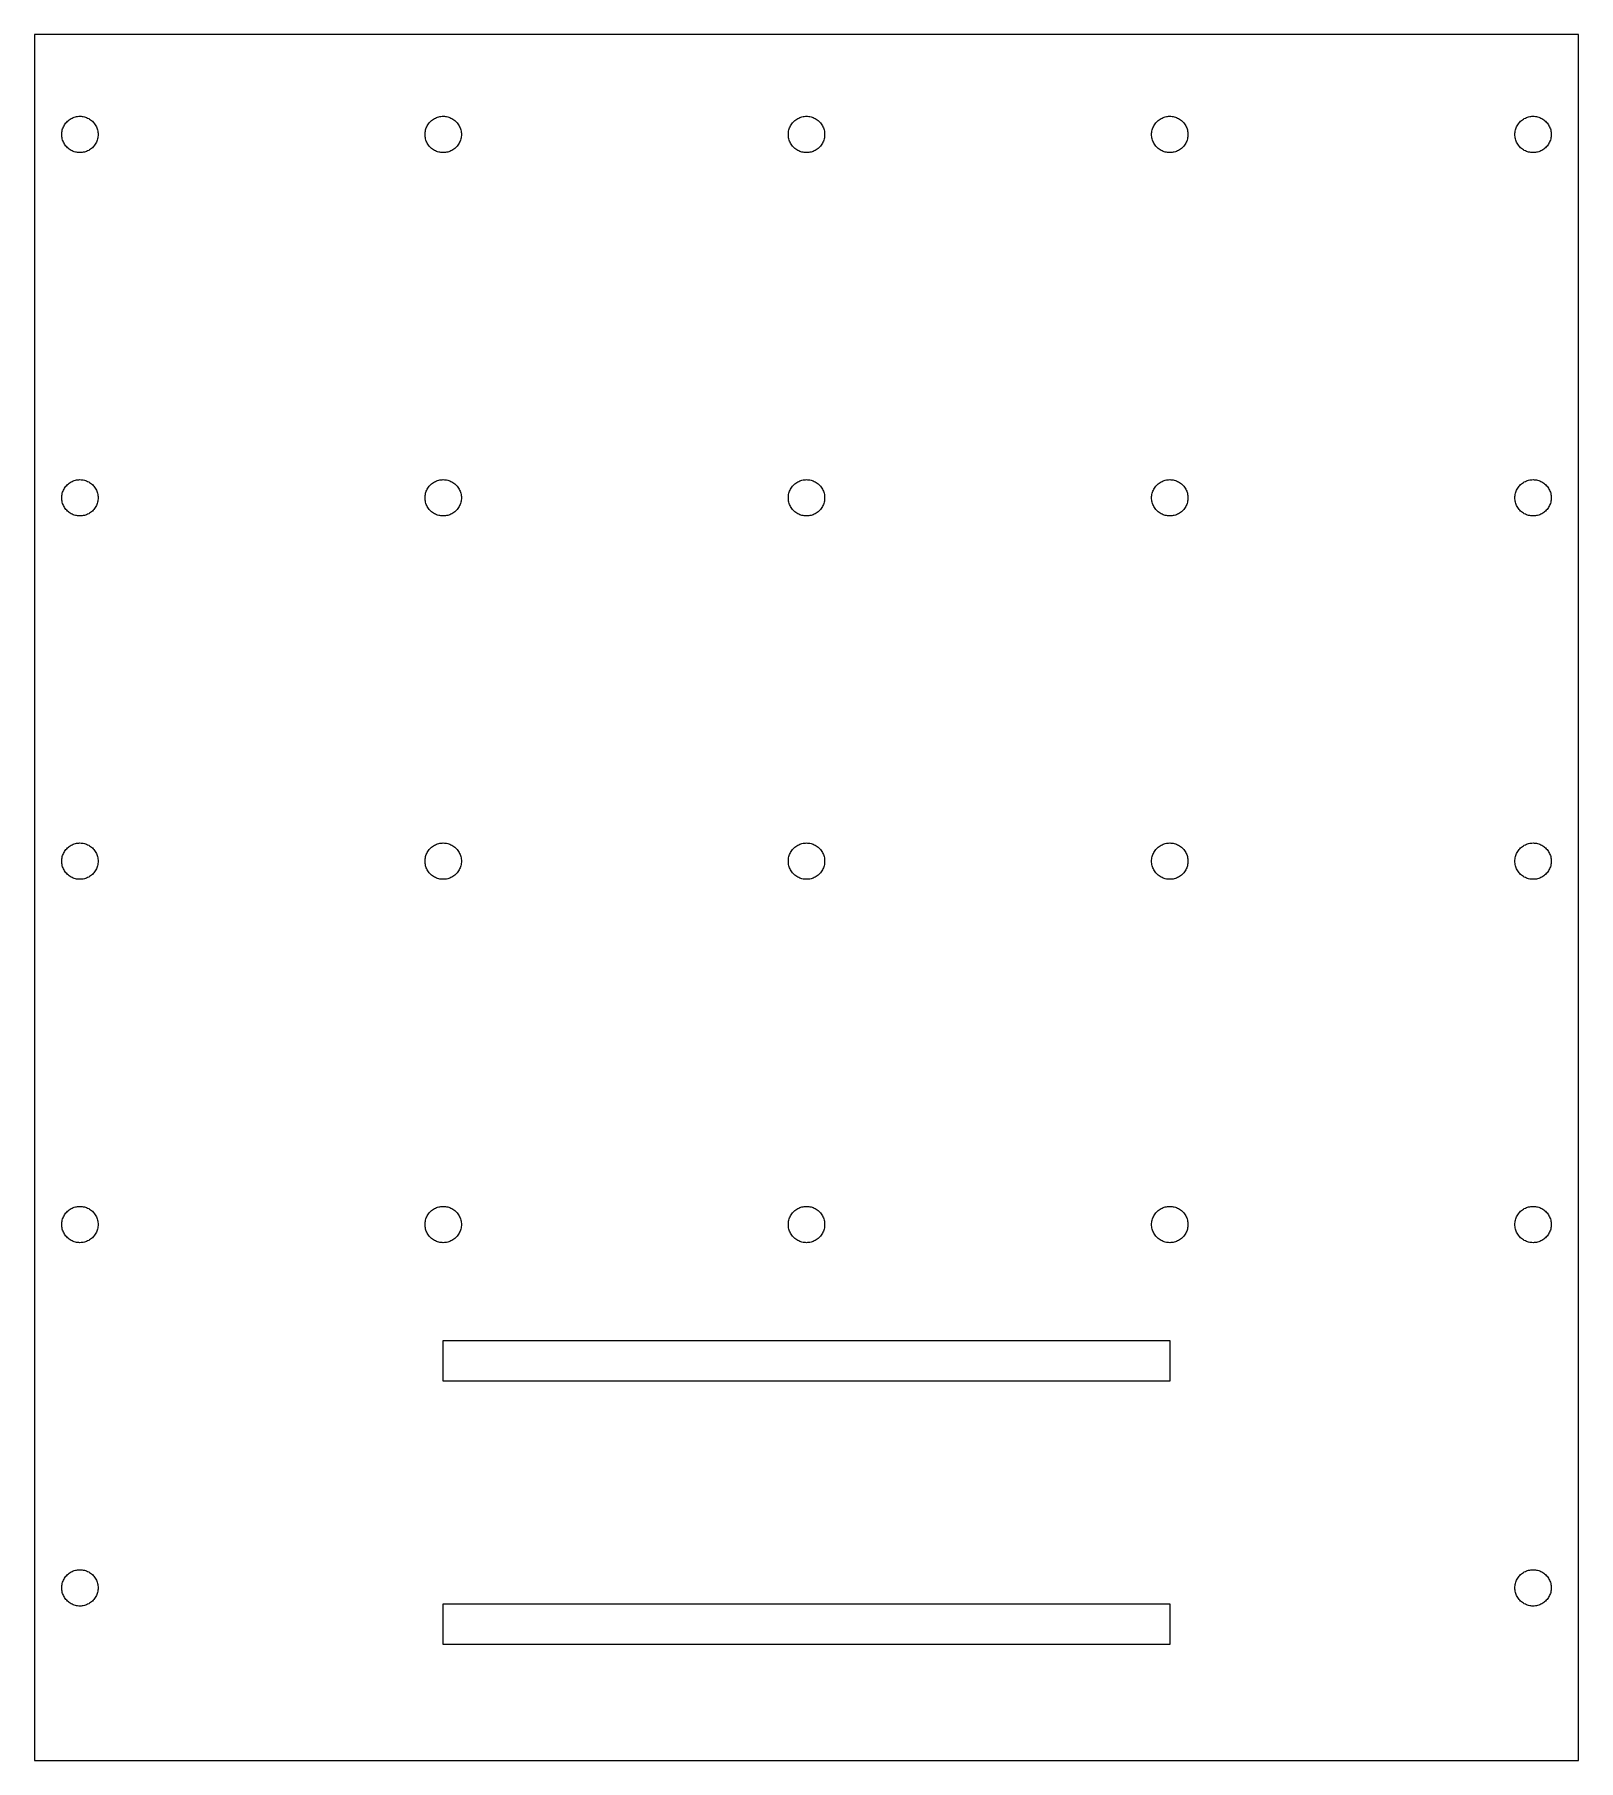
# Model space of a CAD drawing. Header units: metres. Extents: x -85 to 85, y -95 to 95.
import ezdxf

# ---------------------------------------------------------------- set-up
doc = ezdxf.new("R2010")
doc.units = ezdxf.units.M

msp = doc.modelspace()

# ---------------------------------------------------------------- linework, layer by layer
for p, q in [((85, 95), (-85, 95)), ((-85, 95), (-85, -95)), ((85, -95), (85, 95)), ((-81.3691, 85.4579), (-81.2748, 85.541)), ((-81.2748, 85.541), (-81.1756, 85.618)), ((-81.1756, 85.618), (-81.0716, 85.6886)), ((-81.0716, 85.6886), (-80.9635, 85.7526)), ((-80.9635, 85.7526), (-80.8515, 85.8096)), ((-80.8515, 85.8096), (-80.7362, 85.8595)), ((-80.7362, 85.8595), (-80.618, 85.9021)), ((-80.618, 85.9021), (-80.4974, 85.9372)), ((-80.4974, 85.9372), (-80.3748, 85.9646)), ((-80.3748, 85.9646), (-80.2507, 85.9842)), ((-80.2507, 85.9842), (-80.1256, 85.996)), ((-80.1256, 85.996), (-80, 86)), ((-80, 86), (-79.8744, 85.996)), ((-79.8744, 85.996), (-79.7493, 85.9842)), ((-79.7493, 85.9842), (-79.6252, 85.9646)), ((-79.6252, 85.9646), (-79.5026, 85.9372)), ((-79.5026, 85.9372), (-79.382, 85.9021)), ((-79.382, 85.9021), (-79.2638, 85.8595)), ((-79.2638, 85.8595), (-79.1485, 85.8096)), ((-79.1485, 85.8096), (-79.0365, 85.7526)), ((-79.0365, 85.7526), (-78.9284, 85.6886)), ((-78.9284, 85.6886), (-78.8244, 85.618)), ((-78.8244, 85.618), (-78.7252, 85.541)), ((-78.7252, 85.541), (-78.6309, 85.4579)), ((-41.3691, 85.4579), (-41.2749, 85.541)), ((-41.2749, 85.541), (-41.1756, 85.618)), ((-41.1756, 85.618), (-41.0717, 85.6886)), ((-41.0717, 85.6886), (-40.9635, 85.7526)), ((-40.9635, 85.7526), (-40.8516, 85.8096)), ((-40.8516, 85.8096), (-40.7363, 85.8595)), ((-40.7363, 85.8595), (-40.618, 85.9021)), ((-40.618, 85.9021), (-40.4974, 85.9372)), ((-40.4974, 85.9372), (-40.3748, 85.9646)), ((-40.3748, 85.9646), (-40.2507, 85.9842)), ((-40.2507, 85.9842), (-40.1256, 85.996)), ((-40.1256, 85.996), (-40, 86)), ((-40, 86), (-39.8744, 85.996)), ((-39.8744, 85.996), (-39.7493, 85.9842)), ((-39.7493, 85.9842), (-39.6252, 85.9646)), ((-39.6252, 85.9646), (-39.5026, 85.9372)), ((-39.5026, 85.9372), (-39.382, 85.9021)), ((-39.382, 85.9021), (-39.2638, 85.8595)), ((-39.2638, 85.8595), (-39.1485, 85.8096)), ((-39.1485, 85.8096), (-39.0365, 85.7526)), ((-39.0365, 85.7526), (-38.9284, 85.6886)), ((-38.9284, 85.6886), (-38.8244, 85.618)), ((-38.8244, 85.618), (-38.7252, 85.541)), ((-38.7252, 85.541), (-38.6309, 85.4579)), ((-1.36909, 85.4579), (-1.27486, 85.541)), ((-1.27486, 85.541), (-1.17558, 85.618)), ((-1.17558, 85.618), (-1.07166, 85.6886)), ((-1.07166, 85.6886), (-0.963516, 85.7526)), ((-0.963516, 85.7526), (-0.851562, 85.8096)), ((-0.851562, 85.8096), (-0.736252, 85.8595)), ((-0.736252, 85.8595), (-0.618042, 85.9021)), ((-0.618042, 85.9021), (-0.497391, 85.9372)), ((-0.497391, 85.9372), (-0.374771, 85.9646)), ((-0.374771, 85.9646), (-0.250671, 85.9842)), ((-0.250671, 85.9842), (-0.125595, 85.996)), ((-0.125595, 85.996), (0, 86)), ((0, 86), (0.12558, 85.996)), ((0.12558, 85.996), (0.250656, 85.9842)), ((0.250656, 85.9842), (0.374756, 85.9646)), ((0.374756, 85.9646), (0.497375, 85.9372)), ((0.497375, 85.9372), (0.618027, 85.9021)), ((0.618027, 85.9021), (0.736237, 85.8595)), ((0.736237, 85.8595), (0.851547, 85.8096)), ((0.851547, 85.8096), (0.963501, 85.7526)), ((0.963501, 85.7526), (1.07164, 85.6886)), ((1.07164, 85.6886), (1.17557, 85.618)), ((1.17557, 85.618), (1.27484, 85.541)), ((1.27484, 85.541), (1.36908, 85.4579)), ((38.6309, 85.4579), (38.7251, 85.541)), ((38.7251, 85.541), (38.8244, 85.618)), ((38.8244, 85.618), (38.9283, 85.6886)), ((38.9283, 85.6886), (39.0365, 85.7526)), ((39.0365, 85.7526), (39.1484, 85.8096)), ((39.1484, 85.8096), (39.2637, 85.8595)), ((39.2637, 85.8595), (39.382, 85.9021)), ((39.382, 85.9021), (39.5026, 85.9372)), ((39.5026, 85.9372), (39.6252, 85.9646)), ((39.6252, 85.9646), (39.7493, 85.9842)), ((39.7493, 85.9842), (39.8744, 85.996)), ((39.8744, 85.996), (40, 86)), ((40, 86), (40.1256, 85.996)), ((40.1256, 85.996), (40.2507, 85.9842)), ((40.2507, 85.9842), (40.3748, 85.9646)), ((40.3748, 85.9646), (40.4974, 85.9372)), ((40.4974, 85.9372), (40.618, 85.9021)), ((40.618, 85.9021), (40.7362, 85.8595)), ((40.7362, 85.8595), (40.8515, 85.8096)), ((40.8515, 85.8096), (40.9635, 85.7526)), ((40.9635, 85.7526), (41.0716, 85.6886)), ((41.0716, 85.6886), (41.1756, 85.618)), ((41.1756, 85.618), (41.2748, 85.541)), ((41.2748, 85.541), (41.3691, 85.4579)), ((78.6309, 85.4579), (78.7251, 85.541)), ((78.7251, 85.541), (78.8244, 85.618)), ((78.8244, 85.618), (78.9283, 85.6886)), ((78.9283, 85.6886), (79.0365, 85.7526)), ((79.0365, 85.7526), (79.1484, 85.8096)), ((79.1484, 85.8096), (79.2637, 85.8595)), ((79.2637, 85.8595), (79.382, 85.9021)), ((79.382, 85.9021), (79.5026, 85.9372)), ((79.5026, 85.9372), (79.6252, 85.9646)), ((79.6252, 85.9646), (79.7493, 85.9842)), ((79.7493, 85.9842), (79.8744, 85.996)), ((79.8744, 85.996), (80, 86)), ((80, 86), (80.1256, 85.996)), ((80.1256, 85.996), (80.2507, 85.9842)), ((80.2507, 85.9842), (80.3748, 85.9646)), ((80.3748, 85.9646), (80.4974, 85.9372)), ((80.4974, 85.9372), (80.618, 85.9021)), ((80.618, 85.9021), (80.7362, 85.8595)), ((80.7362, 85.8595), (80.8515, 85.8096)), ((80.8515, 85.8096), (80.9635, 85.7526)), ((80.9635, 85.7526), (81.0716, 85.6886)), ((81.0716, 85.6886), (81.1756, 85.618)), ((81.1756, 85.618), (81.2748, 85.541)), ((81.2748, 85.541), (81.3691, 85.4579)), ((-82, 84), (-81.996, 84.1256)), ((-81.996, 83.8744), (-82, 84)), ((-81.996, 84.1256), (-81.9842, 84.2507)), ((-81.9842, 83.7493), (-81.996, 83.8744)), ((-81.9842, 84.2507), (-81.9646, 84.3748)), ((-81.9646, 83.6252), (-81.9842, 83.7493)), ((-81.9646, 84.3748), (-81.9372, 84.4974)), ((-81.9372, 83.5026), (-81.9646, 83.6252)), ((-81.9372, 84.4974), (-81.9021, 84.618)), ((-81.9021, 84.618), (-81.8595, 84.7362)), ((-81.8595, 84.7362), (-81.8096, 84.8515)), ((-81.8096, 84.8515), (-81.7526, 84.9635)), ((-81.7526, 84.9635), (-81.6886, 85.0716)), ((-81.6886, 85.0716), (-81.618, 85.1756)), ((-81.618, 85.1756), (-81.541, 85.2748)), ((-81.541, 85.2748), (-81.4579, 85.3691)), ((-81.4579, 85.3691), (-81.3691, 85.4579)), ((-78.6309, 85.4579), (-78.5421, 85.3691)), ((-78.5421, 85.3691), (-78.459, 85.2748)), ((-78.459, 85.2748), (-78.382, 85.1756)), ((-78.382, 85.1756), (-78.3114, 85.0716)), ((-78.3114, 85.0716), (-78.2474, 84.9635)), ((-78.2474, 84.9635), (-78.1904, 84.8515)), ((-78.1904, 84.8515), (-78.1405, 84.7362)), ((-78.1405, 84.7362), (-78.0979, 84.618)), ((-78.0979, 84.618), (-78.0628, 84.4974)), ((-78.0628, 84.4974), (-78.0354, 84.3748)), ((-78.0354, 83.6252), (-78.0628, 83.5026)), ((-78.0354, 84.3748), (-78.0158, 84.2507)), ((-78.0158, 83.7493), (-78.0354, 83.6252)), ((-78.0158, 84.2507), (-78.004, 84.1256)), ((-78.004, 83.8744), (-78.0158, 83.7493)), ((-78.004, 84.1256), (-78, 84)), ((-78, 84), (-78.004, 83.8744)), ((-42, 84), (-41.9961, 84.1256)), ((-41.9961, 83.8744), (-42, 84)), ((-41.9961, 84.1256), (-41.9842, 84.2507)), ((-41.9842, 83.7493), (-41.9961, 83.8744)), ((-41.9842, 84.2507), (-41.9646, 84.3748)), ((-41.9646, 83.6252), (-41.9842, 83.7493)), ((-41.9646, 84.3748), (-41.9372, 84.4974)), ((-41.9372, 83.5026), (-41.9646, 83.6252)), ((-41.9372, 84.4974), (-41.9021, 84.618)), ((-41.9021, 84.618), (-41.8596, 84.7362)), ((-41.8596, 84.7362), (-41.8097, 84.8515)), ((-41.8097, 84.8515), (-41.7526, 84.9635)), ((-41.7526, 84.9635), (-41.6887, 85.0716)), ((-41.6887, 85.0716), (-41.618, 85.1756)), ((-41.618, 85.1756), (-41.541, 85.2748)), ((-41.541, 85.2748), (-41.4579, 85.3691)), ((-41.4579, 85.3691), (-41.3691, 85.4579)), ((-38.6309, 85.4579), (-38.5421, 85.3691)), ((-38.5421, 85.3691), (-38.459, 85.2748)), ((-38.459, 85.2748), (-38.382, 85.1756)), ((-38.382, 85.1756), (-38.3114, 85.0716)), ((-38.3114, 85.0716), (-38.2474, 84.9635)), ((-38.2474, 84.9635), (-38.1904, 84.8515)), ((-38.1904, 84.8515), (-38.1405, 84.7362)), ((-38.1405, 84.7362), (-38.0979, 84.618)), ((-38.0979, 84.618), (-38.0628, 84.4974)), ((-38.0628, 84.4974), (-38.0354, 84.3748)), ((-38.0354, 83.6252), (-38.0628, 83.5026)), ((-38.0354, 84.3748), (-38.0158, 84.2507)), ((-38.0158, 83.7493), (-38.0354, 83.6252)), ((-38.0158, 84.2507), (-38.004, 84.1256)), ((-38.004, 83.8744), (-38.0158, 83.7493)), ((-38.004, 84.1256), (-38, 84)), ((-38, 84), (-38.004, 83.8744)), ((-2, 84), (-1.99606, 84.1256)), ((-1.99606, 83.8744), (-2, 84)), ((-1.99606, 84.1256), (-1.98424, 84.2507)), ((-1.98424, 83.7493), (-1.99606, 83.8744)), ((-1.98424, 84.2507), (-1.96458, 84.3748)), ((-1.96458, 83.6252), (-1.98424, 83.7493)), ((-1.96458, 84.3748), (-1.93718, 84.4974)), ((-1.93718, 83.5026), (-1.96458, 83.6252)), ((-1.93718, 84.4974), (-1.90211, 84.618)), ((-1.90211, 84.618), (-1.85956, 84.7362)), ((-1.85956, 84.7362), (-1.80966, 84.8515)), ((-1.80966, 84.8515), (-1.75262, 84.9635)), ((-1.75262, 84.9635), (-1.68866, 85.0716)), ((-1.68866, 85.0716), (-1.61804, 85.1756)), ((-1.61804, 85.1756), (-1.54103, 85.2748)), ((-1.54103, 85.2748), (-1.45795, 85.3691)), ((-1.45795, 85.3691), (-1.36909, 85.4579)), ((1.36908, 85.4579), (1.45793, 85.3691)), ((1.45793, 85.3691), (1.54102, 85.2748)), ((1.54102, 85.2748), (1.61803, 85.1756)), ((1.61803, 85.1756), (1.68864, 85.0716)), ((1.68864, 85.0716), (1.75261, 84.9635)), ((1.75261, 84.9635), (1.80965, 84.8515)), ((1.80965, 84.8515), (1.85954, 84.7362)), ((1.85954, 84.7362), (1.9021, 84.618)), ((1.9021, 84.618), (1.93716, 84.4974)), ((1.93716, 84.4974), (1.96457, 84.3748)), ((1.96457, 83.6252), (1.93716, 83.5026)), ((1.96457, 84.3748), (1.98422, 84.2507)), ((1.98422, 83.7493), (1.96457, 83.6252)), ((1.98422, 84.2507), (1.99605, 84.1256)), ((1.99605, 83.8744), (1.98422, 83.7493)), ((1.99605, 84.1256), (2, 84)), ((2, 84), (1.99605, 83.8744)), ((38, 84), (38.0039, 84.1256)), ((38.0039, 83.8744), (38, 84)), ((38.0039, 84.1256), (38.0158, 84.2507)), ((38.0158, 83.7493), (38.0039, 83.8744)), ((38.0158, 84.2507), (38.0354, 84.3748)), ((38.0354, 83.6252), (38.0158, 83.7493)), ((38.0354, 84.3748), (38.0628, 84.4974)), ((38.0628, 83.5026), (38.0354, 83.6252)), ((38.0628, 84.4974), (38.0979, 84.618)), ((38.0979, 84.618), (38.1404, 84.7362)), ((38.1404, 84.7362), (38.1903, 84.8515)), ((38.1903, 84.8515), (38.2474, 84.9635)), ((38.2474, 84.9635), (38.3113, 85.0716)), ((38.3113, 85.0716), (38.382, 85.1756)), ((38.382, 85.1756), (38.459, 85.2748)), ((38.459, 85.2748), (38.5421, 85.3691)), ((38.5421, 85.3691), (38.6309, 85.4579)), ((41.3691, 85.4579), (41.4579, 85.3691)), ((41.4579, 85.3691), (41.541, 85.2748)), ((41.541, 85.2748), (41.618, 85.1756)), ((41.618, 85.1756), (41.6886, 85.0716)), ((41.6886, 85.0716), (41.7526, 84.9635)), ((41.7526, 84.9635), (41.8096, 84.8515)), ((41.8096, 84.8515), (41.8595, 84.7362)), ((41.8595, 84.7362), (41.9021, 84.618)), ((41.9021, 84.618), (41.9372, 84.4974)), ((41.9372, 84.4974), (41.9646, 84.3748)), ((41.9646, 83.6252), (41.9372, 83.5026)), ((41.9646, 84.3748), (41.9842, 84.2507)), ((41.9842, 83.7493), (41.9646, 83.6252)), ((41.9842, 84.2507), (41.996, 84.1256)), ((41.996, 83.8744), (41.9842, 83.7493)), ((41.996, 84.1256), (42, 84)), ((42, 84), (41.996, 83.8744)), ((78, 84), (78.0039, 84.1256)), ((78.0039, 83.8744), (78, 84)), ((78.0039, 84.1256), (78.0158, 84.2507)), ((78.0158, 83.7493), (78.0039, 83.8744)), ((78.0158, 84.2507), (78.0354, 84.3748)), ((78.0354, 83.6252), (78.0158, 83.7493)), ((78.0354, 84.3748), (78.0628, 84.4974)), ((78.0628, 83.5026), (78.0354, 83.6252)), ((78.0628, 84.4974), (78.0979, 84.618)), ((78.0979, 84.618), (78.1404, 84.7362)), ((78.1404, 84.7362), (78.1903, 84.8515)), ((78.1903, 84.8515), (78.2474, 84.9635)), ((78.2474, 84.9635), (78.3113, 85.0716)), ((78.3113, 85.0716), (78.382, 85.1756)), ((78.382, 85.1756), (78.459, 85.2748)), ((78.459, 85.2748), (78.5421, 85.3691)), ((78.5421, 85.3691), (78.6309, 85.4579)), ((81.3691, 85.4579), (81.4579, 85.3691)), ((81.4579, 85.3691), (81.541, 85.2748)), ((81.541, 85.2748), (81.618, 85.1756)), ((81.618, 85.1756), (81.6886, 85.0716)), ((81.6886, 85.0716), (81.7526, 84.9635)), ((81.7526, 84.9635), (81.8096, 84.8515)), ((81.8096, 84.8515), (81.8595, 84.7362)), ((81.8595, 84.7362), (81.9021, 84.618)), ((81.9021, 84.618), (81.9372, 84.4974)), ((81.9372, 84.4974), (81.9646, 84.3748)), ((81.9646, 83.6252), (81.9372, 83.5026)), ((81.9646, 84.3748), (81.9842, 84.2507)), ((81.9842, 83.7493), (81.9646, 83.6252)), ((81.9842, 84.2507), (81.996, 84.1256)), ((81.996, 83.8744), (81.9842, 83.7493)), ((81.996, 84.1256), (82, 84)), ((82, 84), (81.996, 83.8744)), ((-81.9021, 83.382), (-81.9372, 83.5026)), ((-81.8595, 83.2637), (-81.9021, 83.382)), ((-81.8096, 83.1484), (-81.8595, 83.2637)), ((-81.7526, 83.0365), (-81.8096, 83.1484)), ((-81.6886, 82.9283), (-81.7526, 83.0365)), ((-81.618, 82.8244), (-81.6886, 82.9283)), ((-81.541, 82.7251), (-81.618, 82.8244)), ((-81.4579, 82.6309), (-81.541, 82.7251)), ((-81.3691, 82.5421), (-81.4579, 82.6309)), ((-81.2748, 82.459), (-81.3691, 82.5421)), ((-81.1756, 82.382), (-81.2748, 82.459)), ((-81.0716, 82.3113), (-81.1756, 82.382)), ((-80.9635, 82.2474), (-81.0716, 82.3113)), ((-80.8515, 82.1903), (-80.9635, 82.2474)), ((-80.7362, 82.1404), (-80.8515, 82.1903)), ((-80.618, 82.0979), (-80.7362, 82.1404)), ((-80.4974, 82.0628), (-80.618, 82.0979)), ((-80.3748, 82.0354), (-80.4974, 82.0628)), ((-80.2507, 82.0158), (-80.3748, 82.0354)), ((-80.1256, 82.0039), (-80.2507, 82.0158)), ((-80, 82), (-80.1256, 82.0039)), ((-79.8744, 82.0039), (-80, 82)), ((-79.7493, 82.0158), (-79.8744, 82.0039)), ((-79.6252, 82.0354), (-79.7493, 82.0158)), ((-79.5026, 82.0628), (-79.6252, 82.0354)), ((-79.382, 82.0979), (-79.5026, 82.0628)), ((-79.2638, 82.1404), (-79.382, 82.0979)), ((-79.1485, 82.1903), (-79.2638, 82.1404)), ((-79.0365, 82.2474), (-79.1485, 82.1903)), ((-78.9284, 82.3113), (-79.0365, 82.2474)), ((-78.8244, 82.382), (-78.9284, 82.3113)), ((-78.7252, 82.459), (-78.8244, 82.382)), ((-78.6309, 82.5421), (-78.7252, 82.459)), ((-78.5421, 82.6309), (-78.6309, 82.5421)), ((-78.459, 82.7251), (-78.5421, 82.6309)), ((-78.382, 82.8244), (-78.459, 82.7251)), ((-78.3114, 82.9283), (-78.382, 82.8244)), ((-78.2474, 83.0365), (-78.3114, 82.9283)), ((-78.1904, 83.1484), (-78.2474, 83.0365)), ((-78.1405, 83.2637), (-78.1904, 83.1484)), ((-78.0979, 83.382), (-78.1405, 83.2637)), ((-78.0628, 83.5026), (-78.0979, 83.382)), ((-41.9021, 83.382), (-41.9372, 83.5026)), ((-41.8596, 83.2637), (-41.9021, 83.382)), ((-41.8097, 83.1484), (-41.8596, 83.2637)), ((-41.7526, 83.0365), (-41.8097, 83.1484)), ((-41.6887, 82.9283), (-41.7526, 83.0365)), ((-41.618, 82.8244), (-41.6887, 82.9283)), ((-41.541, 82.7251), (-41.618, 82.8244)), ((-41.4579, 82.6309), (-41.541, 82.7251)), ((-41.3691, 82.5421), (-41.4579, 82.6309)), ((-41.2749, 82.459), (-41.3691, 82.5421)), ((-41.1756, 82.382), (-41.2749, 82.459)), ((-41.0717, 82.3113), (-41.1756, 82.382)), ((-40.9635, 82.2474), (-41.0717, 82.3113)), ((-40.8516, 82.1903), (-40.9635, 82.2474)), ((-40.7363, 82.1404), (-40.8516, 82.1903)), ((-40.618, 82.0979), (-40.7363, 82.1404)), ((-40.4974, 82.0628), (-40.618, 82.0979)), ((-40.3748, 82.0354), (-40.4974, 82.0628)), ((-40.2507, 82.0158), (-40.3748, 82.0354)), ((-40.1256, 82.0039), (-40.2507, 82.0158)), ((-40, 82), (-40.1256, 82.0039)), ((-39.8744, 82.0039), (-40, 82)), ((-39.7493, 82.0158), (-39.8744, 82.0039)), ((-39.6252, 82.0354), (-39.7493, 82.0158)), ((-39.5026, 82.0628), (-39.6252, 82.0354)), ((-39.382, 82.0979), (-39.5026, 82.0628)), ((-39.2638, 82.1404), (-39.382, 82.0979)), ((-39.1485, 82.1903), (-39.2638, 82.1404)), ((-39.0365, 82.2474), (-39.1485, 82.1903)), ((-38.9284, 82.3113), (-39.0365, 82.2474)), ((-38.8244, 82.382), (-38.9284, 82.3113)), ((-38.7252, 82.459), (-38.8244, 82.382)), ((-38.6309, 82.5421), (-38.7252, 82.459)), ((-38.5421, 82.6309), (-38.6309, 82.5421)), ((-38.459, 82.7251), (-38.5421, 82.6309)), ((-38.382, 82.8244), (-38.459, 82.7251)), ((-38.3114, 82.9283), (-38.382, 82.8244)), ((-38.2474, 83.0365), (-38.3114, 82.9283)), ((-38.1904, 83.1484), (-38.2474, 83.0365)), ((-38.1405, 83.2637), (-38.1904, 83.1484)), ((-38.0979, 83.382), (-38.1405, 83.2637)), ((-38.0628, 83.5026), (-38.0979, 83.382)), ((-1.90211, 83.382), (-1.93718, 83.5026)), ((-1.85956, 83.2637), (-1.90211, 83.382)), ((-1.80966, 83.1484), (-1.85956, 83.2637)), ((-1.75262, 83.0365), (-1.80966, 83.1484)), ((-1.68866, 82.9283), (-1.75262, 83.0365)), ((-1.61804, 82.8244), (-1.68866, 82.9283)), ((-1.54103, 82.7251), (-1.61804, 82.8244)), ((-1.45795, 82.6309), (-1.54103, 82.7251)), ((-1.36909, 82.5421), (-1.45795, 82.6309)), ((-1.27486, 82.459), (-1.36909, 82.5421)), ((-1.17558, 82.382), (-1.27486, 82.459)), ((-1.07166, 82.3113), (-1.17558, 82.382)), ((-0.963516, 82.2474), (-1.07166, 82.3113)), ((-0.851562, 82.1903), (-0.963516, 82.2474)), ((-0.736252, 82.1404), (-0.851562, 82.1903)), ((-0.618042, 82.0979), (-0.736252, 82.1404)), ((-0.497391, 82.0628), (-0.618042, 82.0979)), ((-0.374771, 82.0354), (-0.497391, 82.0628)), ((-0.250671, 82.0158), (-0.374771, 82.0354)), ((-0.125595, 82.0039), (-0.250671, 82.0158)), ((0, 82), (-0.125595, 82.0039)), ((0.12558, 82.0039), (0, 82)), ((0.250656, 82.0158), (0.12558, 82.0039)), ((0.374756, 82.0354), (0.250656, 82.0158)), ((0.497375, 82.0628), (0.374756, 82.0354)), ((0.618027, 82.0979), (0.497375, 82.0628)), ((0.736237, 82.1404), (0.618027, 82.0979)), ((0.851547, 82.1903), (0.736237, 82.1404)), ((0.963501, 82.2474), (0.851547, 82.1903)), ((1.07164, 82.3113), (0.963501, 82.2474)), ((1.17557, 82.382), (1.07164, 82.3113)), ((1.27484, 82.459), (1.17557, 82.382)), ((1.36908, 82.5421), (1.27484, 82.459)), ((1.45793, 82.6309), (1.36908, 82.5421)), ((1.54102, 82.7251), (1.45793, 82.6309)), ((1.61803, 82.8244), (1.54102, 82.7251)), ((1.68864, 82.9283), (1.61803, 82.8244)), ((1.75261, 83.0365), (1.68864, 82.9283)), ((1.80965, 83.1484), (1.75261, 83.0365)), ((1.85954, 83.2637), (1.80965, 83.1484)), ((1.9021, 83.382), (1.85954, 83.2637)), ((1.93716, 83.5026), (1.9021, 83.382)), ((38.0979, 83.382), (38.0628, 83.5026)), ((38.1404, 83.2637), (38.0979, 83.382)), ((38.1903, 83.1484), (38.1404, 83.2637)), ((38.2474, 83.0365), (38.1903, 83.1484)), ((38.3113, 82.9283), (38.2474, 83.0365)), ((38.382, 82.8244), (38.3113, 82.9283)), ((38.459, 82.7251), (38.382, 82.8244)), ((38.5421, 82.6309), (38.459, 82.7251)), ((38.6309, 82.5421), (38.5421, 82.6309)), ((38.7251, 82.459), (38.6309, 82.5421)), ((38.8244, 82.382), (38.7251, 82.459)), ((38.9283, 82.3113), (38.8244, 82.382)), ((39.0365, 82.2474), (38.9283, 82.3113)), ((39.1484, 82.1903), (39.0365, 82.2474)), ((39.2637, 82.1404), (39.1484, 82.1903)), ((39.382, 82.0979), (39.2637, 82.1404)), ((39.5026, 82.0628), (39.382, 82.0979)), ((39.6252, 82.0354), (39.5026, 82.0628)), ((39.7493, 82.0158), (39.6252, 82.0354)), ((39.8744, 82.0039), (39.7493, 82.0158)), ((40, 82), (39.8744, 82.0039)), ((40.1256, 82.0039), (40, 82)), ((40.2507, 82.0158), (40.1256, 82.0039)), ((40.3748, 82.0354), (40.2507, 82.0158)), ((40.4974, 82.0628), (40.3748, 82.0354)), ((40.618, 82.0979), (40.4974, 82.0628)), ((40.7362, 82.1404), (40.618, 82.0979)), ((40.8515, 82.1903), (40.7362, 82.1404)), ((40.9635, 82.2474), (40.8515, 82.1903)), ((41.0716, 82.3113), (40.9635, 82.2474)), ((41.1756, 82.382), (41.0716, 82.3113)), ((41.2748, 82.459), (41.1756, 82.382)), ((41.3691, 82.5421), (41.2748, 82.459)), ((41.4579, 82.6309), (41.3691, 82.5421)), ((41.541, 82.7251), (41.4579, 82.6309)), ((41.618, 82.8244), (41.541, 82.7251)), ((41.6886, 82.9283), (41.618, 82.8244)), ((41.7526, 83.0365), (41.6886, 82.9283)), ((41.8096, 83.1484), (41.7526, 83.0365)), ((41.8595, 83.2637), (41.8096, 83.1484)), ((41.9021, 83.382), (41.8595, 83.2637)), ((41.9372, 83.5026), (41.9021, 83.382)), ((78.0979, 83.382), (78.0628, 83.5026)), ((78.1404, 83.2637), (78.0979, 83.382)), ((78.1903, 83.1484), (78.1404, 83.2637)), ((78.2474, 83.0365), (78.1903, 83.1484)), ((78.3113, 82.9283), (78.2474, 83.0365)), ((78.382, 82.8244), (78.3113, 82.9283)), ((78.459, 82.7251), (78.382, 82.8244)), ((78.5421, 82.6309), (78.459, 82.7251)), ((78.6309, 82.5421), (78.5421, 82.6309)), ((78.7251, 82.459), (78.6309, 82.5421)), ((78.8244, 82.382), (78.7251, 82.459)), ((78.9283, 82.3113), (78.8244, 82.382)), ((79.0365, 82.2474), (78.9283, 82.3113)), ((79.1484, 82.1903), (79.0365, 82.2474)), ((79.2637, 82.1404), (79.1484, 82.1903)), ((79.382, 82.0979), (79.2637, 82.1404)), ((79.5026, 82.0628), (79.382, 82.0979)), ((79.6252, 82.0354), (79.5026, 82.0628)), ((79.7493, 82.0158), (79.6252, 82.0354)), ((79.8744, 82.0039), (79.7493, 82.0158)), ((80, 82), (79.8744, 82.0039)), ((80.1256, 82.0039), (80, 82)), ((80.2507, 82.0158), (80.1256, 82.0039)), ((80.3748, 82.0354), (80.2507, 82.0158)), ((80.4974, 82.0628), (80.3748, 82.0354)), ((80.618, 82.0979), (80.4974, 82.0628)), ((80.7362, 82.1404), (80.618, 82.0979)), ((80.8515, 82.1903), (80.7362, 82.1404)), ((80.9635, 82.2474), (80.8515, 82.1903)), ((81.0716, 82.3113), (80.9635, 82.2474)), ((81.1756, 82.382), (81.0716, 82.3113)), ((81.2748, 82.459), (81.1756, 82.382)), ((81.3691, 82.5421), (81.2748, 82.459)), ((81.4579, 82.6309), (81.3691, 82.5421)), ((81.541, 82.7251), (81.4579, 82.6309)), ((81.618, 82.8244), (81.541, 82.7251)), ((81.6886, 82.9283), (81.618, 82.8244)), ((81.7526, 83.0365), (81.6886, 82.9283)), ((81.8096, 83.1484), (81.7526, 83.0365)), ((81.8595, 83.2637), (81.8096, 83.1484)), ((81.9021, 83.382), (81.8595, 83.2637)), ((81.9372, 83.5026), (81.9021, 83.382)), ((-81.2748, 45.541), (-81.1756, 45.618)), ((-81.1756, 45.618), (-81.0716, 45.6886)), ((-81.0716, 45.6886), (-80.9635, 45.7526)), ((-80.9635, 45.7526), (-80.8515, 45.8096)), ((-80.8515, 45.8096), (-80.7362, 45.8595)), ((-80.7362, 45.8595), (-80.618, 45.9021)), ((-80.618, 45.9021), (-80.4974, 45.9372)), ((-80.4974, 45.9372), (-80.3748, 45.9646)), ((-80.3748, 45.9646), (-80.2507, 45.9842)), ((-80.2507, 45.9842), (-80.1256, 45.996)), ((-80.1256, 45.996), (-80, 46)), ((-80, 46), (-79.8744, 45.996)), ((-79.8744, 45.996), (-79.7493, 45.9842)), ((-79.7493, 45.9842), (-79.6252, 45.9646)), ((-79.6252, 45.9646), (-79.5026, 45.9372)), ((-79.5026, 45.9372), (-79.382, 45.9021)), ((-79.382, 45.9021), (-79.2638, 45.8595)), ((-79.2638, 45.8595), (-79.1485, 45.8096)), ((-79.1485, 45.8096), (-79.0365, 45.7526)), ((-79.0365, 45.7526), (-78.9284, 45.6886)), ((-78.9284, 45.6886), (-78.8244, 45.618)), ((-78.8244, 45.618), (-78.7252, 45.541)), ((-41.2749, 45.541), (-41.1756, 45.618)), ((-41.1756, 45.618), (-41.0717, 45.6886)), ((-41.0717, 45.6886), (-40.9635, 45.7526)), ((-40.9635, 45.7526), (-40.8516, 45.8096)), ((-40.8516, 45.8096), (-40.7363, 45.8595)), ((-40.7363, 45.8595), (-40.618, 45.9021)), ((-40.618, 45.9021), (-40.4974, 45.9372)), ((-40.4974, 45.9372), (-40.3748, 45.9646)), ((-40.3748, 45.9646), (-40.2507, 45.9842)), ((-40.2507, 45.9842), (-40.1256, 45.996)), ((-40.1256, 45.996), (-40, 46)), ((-40, 46), (-39.8744, 45.996)), ((-39.8744, 45.996), (-39.7493, 45.9842)), ((-39.7493, 45.9842), (-39.6252, 45.9646)), ((-39.6252, 45.9646), (-39.5026, 45.9372)), ((-39.5026, 45.9372), (-39.382, 45.9021)), ((-39.382, 45.9021), (-39.2638, 45.8595)), ((-39.2638, 45.8595), (-39.1485, 45.8096)), ((-39.1485, 45.8096), (-39.0365, 45.7526)), ((-39.0365, 45.7526), (-38.9284, 45.6886)), ((-38.9284, 45.6886), (-38.8244, 45.618)), ((-38.8244, 45.618), (-38.7252, 45.541)), ((-1.27486, 45.541), (-1.17558, 45.618)), ((-1.17558, 45.618), (-1.07166, 45.6886)), ((-1.07166, 45.6886), (-0.963516, 45.7526)), ((-0.963516, 45.7526), (-0.851562, 45.8096)), ((-0.851562, 45.8096), (-0.736252, 45.8595)), ((-0.736252, 45.8595), (-0.618042, 45.9021)), ((-0.618042, 45.9021), (-0.497391, 45.9372)), ((-0.497391, 45.9372), (-0.374771, 45.9646)), ((-0.374771, 45.9646), (-0.250671, 45.9842)), ((-0.250671, 45.9842), (-0.125595, 45.996)), ((-0.125595, 45.996), (0, 46)), ((0, 46), (0.12558, 45.996)), ((0.12558, 45.996), (0.250656, 45.9842)), ((0.250656, 45.9842), (0.374756, 45.9646)), ((0.374756, 45.9646), (0.497375, 45.9372)), ((0.497375, 45.9372), (0.618027, 45.9021)), ((0.618027, 45.9021), (0.736237, 45.8595)), ((0.736237, 45.8595), (0.851547, 45.8096)), ((0.851547, 45.8096), (0.963501, 45.7526)), ((0.963501, 45.7526), (1.07164, 45.6886)), ((1.07164, 45.6886), (1.17557, 45.618)), ((1.17557, 45.618), (1.27484, 45.541)), ((38.7251, 45.541), (38.8244, 45.618)), ((38.8244, 45.618), (38.9283, 45.6886)), ((38.9283, 45.6886), (39.0365, 45.7526)), ((39.0365, 45.7526), (39.1484, 45.8096)), ((39.1484, 45.8096), (39.2637, 45.8595)), ((39.2637, 45.8595), (39.382, 45.9021)), ((39.382, 45.9021), (39.5026, 45.9372)), ((39.5026, 45.9372), (39.6252, 45.9646)), ((39.6252, 45.9646), (39.7493, 45.9842)), ((39.7493, 45.9842), (39.8744, 45.996)), ((39.8744, 45.996), (40, 46)), ((40, 46), (40.1256, 45.996)), ((40.1256, 45.996), (40.2507, 45.9842)), ((40.2507, 45.9842), (40.3748, 45.9646)), ((40.3748, 45.9646), (40.4974, 45.9372)), ((40.4974, 45.9372), (40.618, 45.9021)), ((40.618, 45.9021), (40.7362, 45.8595)), ((40.7362, 45.8595), (40.8515, 45.8096)), ((40.8515, 45.8096), (40.9635, 45.7526)), ((40.9635, 45.7526), (41.0716, 45.6886)), ((41.0716, 45.6886), (41.1756, 45.618)), ((41.1756, 45.618), (41.2748, 45.541)), ((78.7251, 45.541), (78.8244, 45.618)), ((78.8244, 45.618), (78.9283, 45.6886)), ((78.9283, 45.6886), (79.0365, 45.7526)), ((79.0365, 45.7526), (79.1484, 45.8096)), ((79.1484, 45.8096), (79.2637, 45.8595)), ((79.2637, 45.8595), (79.382, 45.9021)), ((79.382, 45.9021), (79.5026, 45.9372)), ((79.5026, 45.9372), (79.6252, 45.9646)), ((79.6252, 45.9646), (79.7493, 45.9842)), ((79.7493, 45.9842), (79.8744, 45.996)), ((79.8744, 45.996), (80, 46)), ((80, 46), (80.1256, 45.996)), ((80.1256, 45.996), (80.2507, 45.9842)), ((80.2507, 45.9842), (80.3748, 45.9646)), ((80.3748, 45.9646), (80.4974, 45.9372)), ((80.4974, 45.9372), (80.618, 45.9021)), ((80.618, 45.9021), (80.7362, 45.8595)), ((80.7362, 45.8595), (80.8515, 45.8096)), ((80.8515, 45.8096), (80.9635, 45.7526)), ((80.9635, 45.7526), (81.0716, 45.6886)), ((81.0716, 45.6886), (81.1756, 45.618)), ((81.1756, 45.618), (81.2748, 45.541)), ((-82, 44), (-81.996, 44.1256)), ((-81.996, 43.8744), (-82, 44)), ((-81.996, 44.1256), (-81.9842, 44.2507)), ((-81.9842, 43.7493), (-81.996, 43.8744)), ((-81.9842, 44.2507), (-81.9646, 44.3748)), ((-81.9646, 43.6252), (-81.9842, 43.7493)), ((-81.9646, 44.3748), (-81.9372, 44.4974)), ((-81.9372, 44.4974), (-81.9021, 44.618)), ((-81.9021, 44.618), (-81.8595, 44.7362)), ((-81.8595, 44.7362), (-81.8096, 44.8515)), ((-81.8096, 44.8515), (-81.7526, 44.9635)), ((-81.7526, 44.9635), (-81.6886, 45.0716)), ((-81.6886, 45.0716), (-81.618, 45.1756)), ((-81.618, 45.1756), (-81.541, 45.2748)), ((-81.541, 45.2748), (-81.4579, 45.3691)), ((-81.4579, 45.3691), (-81.3691, 45.4579)), ((-81.3691, 45.4579), (-81.2748, 45.541)), ((-78.7252, 45.541), (-78.6309, 45.4579)), ((-78.6309, 45.4579), (-78.5421, 45.3691)), ((-78.5421, 45.3691), (-78.459, 45.2748)), ((-78.459, 45.2748), (-78.382, 45.1756)), ((-78.382, 45.1756), (-78.3114, 45.0716)), ((-78.3114, 45.0716), (-78.2474, 44.9635)), ((-78.2474, 44.9635), (-78.1904, 44.8515)), ((-78.1904, 44.8515), (-78.1405, 44.7362)), ((-78.1405, 44.7362), (-78.0979, 44.618)), ((-78.0979, 44.618), (-78.0628, 44.4974)), ((-78.0628, 44.4974), (-78.0354, 44.3748)), ((-78.0354, 44.3748), (-78.0158, 44.2507)), ((-78.0158, 43.7493), (-78.0354, 43.6252)), ((-78.0158, 44.2507), (-78.004, 44.1256)), ((-78.004, 43.8744), (-78.0158, 43.7493)), ((-78.004, 44.1256), (-78, 44)), ((-78, 44), (-78.004, 43.8744)), ((-42, 44), (-41.9961, 44.1256)), ((-41.9961, 43.8744), (-42, 44)), ((-41.9961, 44.1256), (-41.9842, 44.2507)), ((-41.9842, 43.7493), (-41.9961, 43.8744)), ((-41.9842, 44.2507), (-41.9646, 44.3748)), ((-41.9646, 43.6252), (-41.9842, 43.7493)), ((-41.9646, 44.3748), (-41.9372, 44.4974)), ((-41.9372, 44.4974), (-41.9021, 44.618)), ((-41.9021, 44.618), (-41.8596, 44.7362)), ((-41.8596, 44.7362), (-41.8097, 44.8515)), ((-41.8097, 44.8515), (-41.7526, 44.9635)), ((-41.7526, 44.9635), (-41.6887, 45.0716)), ((-41.6887, 45.0716), (-41.618, 45.1756)), ((-41.618, 45.1756), (-41.541, 45.2748)), ((-41.541, 45.2748), (-41.4579, 45.3691)), ((-41.4579, 45.3691), (-41.3691, 45.4579)), ((-41.3691, 45.4579), (-41.2749, 45.541)), ((-38.7252, 45.541), (-38.6309, 45.4579)), ((-38.6309, 45.4579), (-38.5421, 45.3691)), ((-38.5421, 45.3691), (-38.459, 45.2748)), ((-38.459, 45.2748), (-38.382, 45.1756)), ((-38.382, 45.1756), (-38.3114, 45.0716)), ((-38.3114, 45.0716), (-38.2474, 44.9635)), ((-38.2474, 44.9635), (-38.1904, 44.8515)), ((-38.1904, 44.8515), (-38.1405, 44.7362)), ((-38.1405, 44.7362), (-38.0979, 44.618)), ((-38.0979, 44.618), (-38.0628, 44.4974)), ((-38.0628, 44.4974), (-38.0354, 44.3748)), ((-38.0354, 44.3748), (-38.0158, 44.2507)), ((-38.0158, 43.7493), (-38.0354, 43.6252)), ((-38.0158, 44.2507), (-38.004, 44.1256)), ((-38.004, 43.8744), (-38.0158, 43.7493)), ((-38.004, 44.1256), (-38, 44)), ((-38, 44), (-38.004, 43.8744)), ((-2, 44), (-1.99606, 44.1256)), ((-1.99606, 43.8744), (-2, 44)), ((-1.99606, 44.1256), (-1.98424, 44.2507)), ((-1.98424, 43.7493), (-1.99606, 43.8744)), ((-1.98424, 44.2507), (-1.96458, 44.3748)), ((-1.96458, 43.6252), (-1.98424, 43.7493)), ((-1.96458, 44.3748), (-1.93718, 44.4974)), ((-1.93718, 44.4974), (-1.90211, 44.618)), ((-1.90211, 44.618), (-1.85956, 44.7362)), ((-1.85956, 44.7362), (-1.80966, 44.8515)), ((-1.80966, 44.8515), (-1.75262, 44.9635)), ((-1.75262, 44.9635), (-1.68866, 45.0716)), ((-1.68866, 45.0716), (-1.61804, 45.1756)), ((-1.61804, 45.1756), (-1.54103, 45.2748)), ((-1.54103, 45.2748), (-1.45795, 45.3691)), ((-1.45795, 45.3691), (-1.36909, 45.4579)), ((-1.36909, 45.4579), (-1.27486, 45.541)), ((1.27484, 45.541), (1.36908, 45.4579)), ((1.36908, 45.4579), (1.45793, 45.3691)), ((1.45793, 45.3691), (1.54102, 45.2748)), ((1.54102, 45.2748), (1.61803, 45.1756)), ((1.61803, 45.1756), (1.68864, 45.0716)), ((1.68864, 45.0716), (1.75261, 44.9635)), ((1.75261, 44.9635), (1.80965, 44.8515)), ((1.80965, 44.8515), (1.85954, 44.7362)), ((1.85954, 44.7362), (1.9021, 44.618)), ((1.9021, 44.618), (1.93716, 44.4974)), ((1.93716, 44.4974), (1.96457, 44.3748)), ((1.96457, 44.3748), (1.98422, 44.2507)), ((1.98422, 43.7493), (1.96457, 43.6252)), ((1.98422, 44.2507), (1.99605, 44.1256)), ((1.99605, 43.8744), (1.98422, 43.7493)), ((1.99605, 44.1256), (2, 44)), ((2, 44), (1.99605, 43.8744)), ((38, 44), (38.0039, 44.1256)), ((38.0039, 43.8744), (38, 44)), ((38.0039, 44.1256), (38.0158, 44.2507)), ((38.0158, 43.7493), (38.0039, 43.8744)), ((38.0158, 44.2507), (38.0354, 44.3748)), ((38.0354, 43.6252), (38.0158, 43.7493)), ((38.0354, 44.3748), (38.0628, 44.4974)), ((38.0628, 44.4974), (38.0979, 44.618)), ((38.0979, 44.618), (38.1404, 44.7362)), ((38.1404, 44.7362), (38.1903, 44.8515)), ((38.1903, 44.8515), (38.2474, 44.9635)), ((38.2474, 44.9635), (38.3113, 45.0716)), ((38.3113, 45.0716), (38.382, 45.1756)), ((38.382, 45.1756), (38.459, 45.2748)), ((38.459, 45.2748), (38.5421, 45.3691)), ((38.5421, 45.3691), (38.6309, 45.4579)), ((38.6309, 45.4579), (38.7251, 45.541)), ((41.2748, 45.541), (41.3691, 45.4579)), ((41.3691, 45.4579), (41.4579, 45.3691)), ((41.4579, 45.3691), (41.541, 45.2748)), ((41.541, 45.2748), (41.618, 45.1756)), ((41.618, 45.1756), (41.6886, 45.0716)), ((41.6886, 45.0716), (41.7526, 44.9635)), ((41.7526, 44.9635), (41.8096, 44.8515)), ((41.8096, 44.8515), (41.8595, 44.7362)), ((41.8595, 44.7362), (41.9021, 44.618)), ((41.9021, 44.618), (41.9372, 44.4974)), ((41.9372, 44.4974), (41.9646, 44.3748)), ((41.9646, 44.3748), (41.9842, 44.2507)), ((41.9842, 43.7493), (41.9646, 43.6252)), ((41.9842, 44.2507), (41.996, 44.1256)), ((41.996, 43.8744), (41.9842, 43.7493)), ((41.996, 44.1256), (42, 44)), ((42, 44), (41.996, 43.8744)), ((78, 44), (78.0039, 44.1256)), ((78.0039, 43.8744), (78, 44)), ((78.0039, 44.1256), (78.0158, 44.2507)), ((78.0158, 43.7493), (78.0039, 43.8744)), ((78.0158, 44.2507), (78.0354, 44.3748)), ((78.0354, 43.6252), (78.0158, 43.7493)), ((78.0354, 44.3748), (78.0628, 44.4974)), ((78.0628, 44.4974), (78.0979, 44.618)), ((78.0979, 44.618), (78.1404, 44.7362)), ((78.1404, 44.7362), (78.1903, 44.8515)), ((78.1903, 44.8515), (78.2474, 44.9635)), ((78.2474, 44.9635), (78.3113, 45.0716)), ((78.3113, 45.0716), (78.382, 45.1756)), ((78.382, 45.1756), (78.459, 45.2748)), ((78.459, 45.2748), (78.5421, 45.3691)), ((78.5421, 45.3691), (78.6309, 45.4579)), ((78.6309, 45.4579), (78.7251, 45.541)), ((81.2748, 45.541), (81.3691, 45.4579)), ((81.3691, 45.4579), (81.4579, 45.3691)), ((81.4579, 45.3691), (81.541, 45.2748)), ((81.541, 45.2748), (81.618, 45.1756)), ((81.618, 45.1756), (81.6886, 45.0716)), ((81.6886, 45.0716), (81.7526, 44.9635)), ((81.7526, 44.9635), (81.8096, 44.8515)), ((81.8096, 44.8515), (81.8595, 44.7362)), ((81.8595, 44.7362), (81.9021, 44.618)), ((81.9021, 44.618), (81.9372, 44.4974)), ((81.9372, 44.4974), (81.9646, 44.3748)), ((81.9646, 44.3748), (81.9842, 44.2507)), ((81.9842, 43.7493), (81.9646, 43.6252)), ((81.9842, 44.2507), (81.996, 44.1256)), ((81.996, 43.8744), (81.9842, 43.7493)), ((81.996, 44.1256), (82, 44)), ((82, 44), (81.996, 43.8744)), ((-81.9372, 43.5026), (-81.9646, 43.6252)), ((-81.9021, 43.382), (-81.9372, 43.5026)), ((-81.8595, 43.2637), (-81.9021, 43.382)), ((-81.8096, 43.1484), (-81.8595, 43.2637)), ((-81.7526, 43.0365), (-81.8096, 43.1484)), ((-81.6886, 42.9283), (-81.7526, 43.0365)), ((-81.618, 42.8244), (-81.6886, 42.9283)), ((-81.541, 42.7251), (-81.618, 42.8244)), ((-81.4579, 42.6309), (-81.541, 42.7251)), ((-81.3691, 42.5421), (-81.4579, 42.6309)), ((-81.2748, 42.459), (-81.3691, 42.5421)), ((-81.1756, 42.382), (-81.2748, 42.459)), ((-81.0716, 42.3113), (-81.1756, 42.382)), ((-80.9635, 42.2474), (-81.0716, 42.3113)), ((-80.8515, 42.1903), (-80.9635, 42.2474)), ((-80.7362, 42.1404), (-80.8515, 42.1903)), ((-80.618, 42.0979), (-80.7362, 42.1404)), ((-80.4974, 42.0628), (-80.618, 42.0979)), ((-80.3748, 42.0354), (-80.4974, 42.0628)), ((-80.2507, 42.0158), (-80.3748, 42.0354)), ((-80.1256, 42.0039), (-80.2507, 42.0158)), ((-80, 42), (-80.1256, 42.0039)), ((-79.8744, 42.0039), (-80, 42)), ((-79.7493, 42.0158), (-79.8744, 42.0039)), ((-79.6252, 42.0354), (-79.7493, 42.0158)), ((-79.5026, 42.0628), (-79.6252, 42.0354)), ((-79.382, 42.0979), (-79.5026, 42.0628)), ((-79.2638, 42.1404), (-79.382, 42.0979)), ((-79.1485, 42.1903), (-79.2638, 42.1404)), ((-79.0365, 42.2474), (-79.1485, 42.1903)), ((-78.9284, 42.3113), (-79.0365, 42.2474)), ((-78.8244, 42.382), (-78.9284, 42.3113)), ((-78.7252, 42.459), (-78.8244, 42.382)), ((-78.6309, 42.5421), (-78.7252, 42.459)), ((-78.5421, 42.6309), (-78.6309, 42.5421)), ((-78.459, 42.7251), (-78.5421, 42.6309)), ((-78.382, 42.8244), (-78.459, 42.7251)), ((-78.3114, 42.9283), (-78.382, 42.8244)), ((-78.2474, 43.0365), (-78.3114, 42.9283)), ((-78.1904, 43.1484), (-78.2474, 43.0365)), ((-78.1405, 43.2637), (-78.1904, 43.1484)), ((-78.0979, 43.382), (-78.1405, 43.2637)), ((-78.0628, 43.5026), (-78.0979, 43.382)), ((-78.0354, 43.6252), (-78.0628, 43.5026)), ((-41.9372, 43.5026), (-41.9646, 43.6252)), ((-41.9021, 43.382), (-41.9372, 43.5026)), ((-41.8596, 43.2637), (-41.9021, 43.382)), ((-41.8097, 43.1484), (-41.8596, 43.2637)), ((-41.7526, 43.0365), (-41.8097, 43.1484)), ((-41.6887, 42.9283), (-41.7526, 43.0365)), ((-41.618, 42.8244), (-41.6887, 42.9283)), ((-41.541, 42.7251), (-41.618, 42.8244)), ((-41.4579, 42.6309), (-41.541, 42.7251)), ((-41.3691, 42.5421), (-41.4579, 42.6309)), ((-41.2749, 42.459), (-41.3691, 42.5421)), ((-41.1756, 42.382), (-41.2749, 42.459)), ((-41.0717, 42.3113), (-41.1756, 42.382)), ((-40.9635, 42.2474), (-41.0717, 42.3113)), ((-40.8516, 42.1903), (-40.9635, 42.2474)), ((-40.7363, 42.1404), (-40.8516, 42.1903)), ((-40.618, 42.0979), (-40.7363, 42.1404)), ((-40.4974, 42.0628), (-40.618, 42.0979)), ((-40.3748, 42.0354), (-40.4974, 42.0628)), ((-40.2507, 42.0158), (-40.3748, 42.0354)), ((-40.1256, 42.0039), (-40.2507, 42.0158)), ((-40, 42), (-40.1256, 42.0039)), ((-39.8744, 42.0039), (-40, 42)), ((-39.7493, 42.0158), (-39.8744, 42.0039)), ((-39.6252, 42.0354), (-39.7493, 42.0158)), ((-39.5026, 42.0628), (-39.6252, 42.0354)), ((-39.382, 42.0979), (-39.5026, 42.0628)), ((-39.2638, 42.1404), (-39.382, 42.0979)), ((-39.1485, 42.1903), (-39.2638, 42.1404)), ((-39.0365, 42.2474), (-39.1485, 42.1903)), ((-38.9284, 42.3113), (-39.0365, 42.2474)), ((-38.8244, 42.382), (-38.9284, 42.3113)), ((-38.7252, 42.459), (-38.8244, 42.382)), ((-38.6309, 42.5421), (-38.7252, 42.459)), ((-38.5421, 42.6309), (-38.6309, 42.5421)), ((-38.459, 42.7251), (-38.5421, 42.6309)), ((-38.382, 42.8244), (-38.459, 42.7251)), ((-38.3114, 42.9283), (-38.382, 42.8244)), ((-38.2474, 43.0365), (-38.3114, 42.9283)), ((-38.1904, 43.1484), (-38.2474, 43.0365)), ((-38.1405, 43.2637), (-38.1904, 43.1484)), ((-38.0979, 43.382), (-38.1405, 43.2637)), ((-38.0628, 43.5026), (-38.0979, 43.382)), ((-38.0354, 43.6252), (-38.0628, 43.5026)), ((-1.93718, 43.5026), (-1.96458, 43.6252)), ((-1.90211, 43.382), (-1.93718, 43.5026)), ((-1.85956, 43.2637), (-1.90211, 43.382)), ((-1.80966, 43.1484), (-1.85956, 43.2637)), ((-1.75262, 43.0365), (-1.80966, 43.1484)), ((-1.68866, 42.9283), (-1.75262, 43.0365)), ((-1.61804, 42.8244), (-1.68866, 42.9283)), ((-1.54103, 42.7251), (-1.61804, 42.8244)), ((-1.45795, 42.6309), (-1.54103, 42.7251)), ((-1.36909, 42.5421), (-1.45795, 42.6309)), ((-1.27486, 42.459), (-1.36909, 42.5421)), ((-1.17558, 42.382), (-1.27486, 42.459)), ((-1.07166, 42.3113), (-1.17558, 42.382)), ((-0.963516, 42.2474), (-1.07166, 42.3113)), ((-0.851562, 42.1903), (-0.963516, 42.2474)), ((-0.736252, 42.1404), (-0.851562, 42.1903)), ((-0.618042, 42.0979), (-0.736252, 42.1404)), ((-0.497391, 42.0628), (-0.618042, 42.0979)), ((-0.374771, 42.0354), (-0.497391, 42.0628)), ((-0.250671, 42.0158), (-0.374771, 42.0354)), ((-0.125595, 42.0039), (-0.250671, 42.0158)), ((0, 42), (-0.125595, 42.0039)), ((0.12558, 42.0039), (0, 42)), ((0.250656, 42.0158), (0.12558, 42.0039)), ((0.374756, 42.0354), (0.250656, 42.0158)), ((0.497375, 42.0628), (0.374756, 42.0354)), ((0.618027, 42.0979), (0.497375, 42.0628)), ((0.736237, 42.1404), (0.618027, 42.0979)), ((0.851547, 42.1903), (0.736237, 42.1404)), ((0.963501, 42.2474), (0.851547, 42.1903)), ((1.07164, 42.3113), (0.963501, 42.2474)), ((1.17557, 42.382), (1.07164, 42.3113)), ((1.27484, 42.459), (1.17557, 42.382)), ((1.36908, 42.5421), (1.27484, 42.459)), ((1.45793, 42.6309), (1.36908, 42.5421)), ((1.54102, 42.7251), (1.45793, 42.6309)), ((1.61803, 42.8244), (1.54102, 42.7251)), ((1.68864, 42.9283), (1.61803, 42.8244)), ((1.75261, 43.0365), (1.68864, 42.9283)), ((1.80965, 43.1484), (1.75261, 43.0365)), ((1.85954, 43.2637), (1.80965, 43.1484)), ((1.9021, 43.382), (1.85954, 43.2637)), ((1.93716, 43.5026), (1.9021, 43.382)), ((1.96457, 43.6252), (1.93716, 43.5026)), ((38.0628, 43.5026), (38.0354, 43.6252)), ((38.0979, 43.382), (38.0628, 43.5026)), ((38.1404, 43.2637), (38.0979, 43.382)), ((38.1903, 43.1484), (38.1404, 43.2637)), ((38.2474, 43.0365), (38.1903, 43.1484)), ((38.3113, 42.9283), (38.2474, 43.0365)), ((38.382, 42.8244), (38.3113, 42.9283)), ((38.459, 42.7251), (38.382, 42.8244)), ((38.5421, 42.6309), (38.459, 42.7251)), ((38.6309, 42.5421), (38.5421, 42.6309)), ((38.7251, 42.459), (38.6309, 42.5421)), ((38.8244, 42.382), (38.7251, 42.459)), ((38.9283, 42.3113), (38.8244, 42.382)), ((39.0365, 42.2474), (38.9283, 42.3113)), ((39.1484, 42.1903), (39.0365, 42.2474)), ((39.2637, 42.1404), (39.1484, 42.1903)), ((39.382, 42.0979), (39.2637, 42.1404)), ((39.5026, 42.0628), (39.382, 42.0979)), ((39.6252, 42.0354), (39.5026, 42.0628)), ((39.7493, 42.0158), (39.6252, 42.0354)), ((39.8744, 42.0039), (39.7493, 42.0158)), ((40, 42), (39.8744, 42.0039)), ((40.1256, 42.0039), (40, 42)), ((40.2507, 42.0158), (40.1256, 42.0039)), ((40.3748, 42.0354), (40.2507, 42.0158)), ((40.4974, 42.0628), (40.3748, 42.0354)), ((40.618, 42.0979), (40.4974, 42.0628)), ((40.7362, 42.1404), (40.618, 42.0979)), ((40.8515, 42.1903), (40.7362, 42.1404)), ((40.9635, 42.2474), (40.8515, 42.1903)), ((41.0716, 42.3113), (40.9635, 42.2474)), ((41.1756, 42.382), (41.0716, 42.3113)), ((41.2748, 42.459), (41.1756, 42.382)), ((41.3691, 42.5421), (41.2748, 42.459)), ((41.4579, 42.6309), (41.3691, 42.5421)), ((41.541, 42.7251), (41.4579, 42.6309)), ((41.618, 42.8244), (41.541, 42.7251)), ((41.6886, 42.9283), (41.618, 42.8244)), ((41.7526, 43.0365), (41.6886, 42.9283)), ((41.8096, 43.1484), (41.7526, 43.0365)), ((41.8595, 43.2637), (41.8096, 43.1484)), ((41.9021, 43.382), (41.8595, 43.2637)), ((41.9372, 43.5026), (41.9021, 43.382)), ((41.9646, 43.6252), (41.9372, 43.5026)), ((78.0628, 43.5026), (78.0354, 43.6252)), ((78.0979, 43.382), (78.0628, 43.5026)), ((78.1404, 43.2637), (78.0979, 43.382)), ((78.1903, 43.1484), (78.1404, 43.2637)), ((78.2474, 43.0365), (78.1903, 43.1484)), ((78.3113, 42.9283), (78.2474, 43.0365)), ((78.382, 42.8244), (78.3113, 42.9283)), ((78.459, 42.7251), (78.382, 42.8244)), ((78.5421, 42.6309), (78.459, 42.7251)), ((78.6309, 42.5421), (78.5421, 42.6309)), ((78.7251, 42.459), (78.6309, 42.5421)), ((78.8244, 42.382), (78.7251, 42.459)), ((78.9283, 42.3113), (78.8244, 42.382)), ((79.0365, 42.2474), (78.9283, 42.3113)), ((79.1484, 42.1903), (79.0365, 42.2474)), ((79.2637, 42.1404), (79.1484, 42.1903)), ((79.382, 42.0979), (79.2637, 42.1404)), ((79.5026, 42.0628), (79.382, 42.0979)), ((79.6252, 42.0354), (79.5026, 42.0628)), ((79.7493, 42.0158), (79.6252, 42.0354)), ((79.8744, 42.0039), (79.7493, 42.0158)), ((80, 42), (79.8744, 42.0039)), ((80.1256, 42.0039), (80, 42)), ((80.2507, 42.0158), (80.1256, 42.0039)), ((80.3748, 42.0354), (80.2507, 42.0158)), ((80.4974, 42.0628), (80.3748, 42.0354)), ((80.618, 42.0979), (80.4974, 42.0628)), ((80.7362, 42.1404), (80.618, 42.0979)), ((80.8515, 42.1903), (80.7362, 42.1404)), ((80.9635, 42.2474), (80.8515, 42.1903)), ((81.0716, 42.3113), (80.9635, 42.2474)), ((81.1756, 42.382), (81.0716, 42.3113)), ((81.2748, 42.459), (81.1756, 42.382)), ((81.3691, 42.5421), (81.2748, 42.459)), ((81.4579, 42.6309), (81.3691, 42.5421)), ((81.541, 42.7251), (81.4579, 42.6309)), ((81.618, 42.8244), (81.541, 42.7251)), ((81.6886, 42.9283), (81.618, 42.8244)), ((81.7526, 43.0365), (81.6886, 42.9283)), ((81.8096, 43.1484), (81.7526, 43.0365)), ((81.8595, 43.2637), (81.8096, 43.1484)), ((81.9021, 43.382), (81.8595, 43.2637)), ((81.9372, 43.5026), (81.9021, 43.382)), ((81.9646, 43.6252), (81.9372, 43.5026)), ((-81.0716, 5.68864), (-80.9635, 5.75261)), ((-80.9635, 5.75261), (-80.8515, 5.80965)), ((-80.8515, 5.80965), (-80.7362, 5.85954)), ((-80.7362, 5.85954), (-80.618, 5.9021)), ((-80.618, 5.9021), (-80.4974, 5.93716)), ((-80.4974, 5.93716), (-80.3748, 5.96457)), ((-80.3748, 5.96457), (-80.2507, 5.98422)), ((-80.2507, 5.98422), (-80.1256, 5.99605)), ((-80.1256, 5.99605), (-80, 6)), ((-80, 6), (-79.8744, 5.99605)), ((-79.8744, 5.99605), (-79.7493, 5.98422)), ((-79.7493, 5.98422), (-79.6252, 5.96457)), ((-79.6252, 5.96457), (-79.5026, 5.93716)), ((-79.5026, 5.93716), (-79.382, 5.9021)), ((-79.382, 5.9021), (-79.2638, 5.85954)), ((-79.2638, 5.85954), (-79.1485, 5.80965)), ((-79.1485, 5.80965), (-79.0365, 5.75261)), ((-79.0365, 5.75261), (-78.9284, 5.68864)), ((-41.0717, 5.68864), (-40.9635, 5.75261)), ((-40.9635, 5.75261), (-40.8516, 5.80965)), ((-40.8516, 5.80965), (-40.7363, 5.85954)), ((-40.7363, 5.85954), (-40.618, 5.9021)), ((-40.618, 5.9021), (-40.4974, 5.93716)), ((-40.4974, 5.93716), (-40.3748, 5.96457)), ((-40.3748, 5.96457), (-40.2507, 5.98422)), ((-40.2507, 5.98422), (-40.1256, 5.99605)), ((-40.1256, 5.99605), (-40, 6)), ((-40, 6), (-39.8744, 5.99605)), ((-39.8744, 5.99605), (-39.7493, 5.98422)), ((-39.7493, 5.98422), (-39.6252, 5.96457)), ((-39.6252, 5.96457), (-39.5026, 5.93716)), ((-39.5026, 5.93716), (-39.382, 5.9021)), ((-39.382, 5.9021), (-39.2638, 5.85954)), ((-39.2638, 5.85954), (-39.1485, 5.80965)), ((-39.1485, 5.80965), (-39.0365, 5.75261)), ((-39.0365, 5.75261), (-38.9284, 5.68864)), ((-1.07166, 5.68864), (-0.963516, 5.75261)), ((-0.963516, 5.75261), (-0.851562, 5.80965)), ((-0.851562, 5.80965), (-0.736252, 5.85954)), ((-0.736252, 5.85954), (-0.618042, 5.9021)), ((-0.618042, 5.9021), (-0.497391, 5.93716)), ((-0.497391, 5.93716), (-0.374771, 5.96457)), ((-0.374771, 5.96457), (-0.250671, 5.98422)), ((-0.250671, 5.98422), (-0.125595, 5.99605)), ((-0.125595, 5.99605), (0, 6)), ((0, 6), (0.12558, 5.99605)), ((0.12558, 5.99605), (0.250656, 5.98422)), ((0.250656, 5.98422), (0.374756, 5.96457)), ((0.374756, 5.96457), (0.497375, 5.93716)), ((0.497375, 5.93716), (0.618027, 5.9021)), ((0.618027, 5.9021), (0.736237, 5.85954)), ((0.736237, 5.85954), (0.851547, 5.80965)), ((0.851547, 5.80965), (0.963501, 5.75261)), ((0.963501, 5.75261), (1.07164, 5.68864)), ((38.9283, 5.68864), (39.0365, 5.75261)), ((39.0365, 5.75261), (39.1484, 5.80965)), ((39.1484, 5.80965), (39.2637, 5.85954)), ((39.2637, 5.85954), (39.382, 5.9021)), ((39.382, 5.9021), (39.5026, 5.93716)), ((39.5026, 5.93716), (39.6252, 5.96457)), ((39.6252, 5.96457), (39.7493, 5.98422)), ((39.7493, 5.98422), (39.8744, 5.99605)), ((39.8744, 5.99605), (40, 6)), ((40, 6), (40.1256, 5.99605)), ((40.1256, 5.99605), (40.2507, 5.98422)), ((40.2507, 5.98422), (40.3748, 5.96457)), ((40.3748, 5.96457), (40.4974, 5.93716)), ((40.4974, 5.93716), (40.618, 5.9021)), ((40.618, 5.9021), (40.7362, 5.85954)), ((40.7362, 5.85954), (40.8515, 5.80965)), ((40.8515, 5.80965), (40.9635, 5.75261)), ((40.9635, 5.75261), (41.0716, 5.68864)), ((78.9283, 5.68864), (79.0365, 5.75261)), ((79.0365, 5.75261), (79.1484, 5.80965)), ((79.1484, 5.80965), (79.2637, 5.85954)), ((79.2637, 5.85954), (79.382, 5.9021)), ((79.382, 5.9021), (79.5026, 5.93716)), ((79.5026, 5.93716), (79.6252, 5.96457)), ((79.6252, 5.96457), (79.7493, 5.98422)), ((79.7493, 5.98422), (79.8744, 5.99605)), ((79.8744, 5.99605), (80, 6)), ((80, 6), (80.1256, 5.99605)), ((80.1256, 5.99605), (80.2507, 5.98422)), ((80.2507, 5.98422), (80.3748, 5.96457)), ((80.3748, 5.96457), (80.4974, 5.93716)), ((80.4974, 5.93716), (80.618, 5.9021)), ((80.618, 5.9021), (80.7362, 5.85954)), ((80.7362, 5.85954), (80.8515, 5.80965)), ((80.8515, 5.80965), (80.9635, 5.75261)), ((80.9635, 5.75261), (81.0716, 5.68864)), ((-82, 4), (-81.996, 4.12558)), ((-81.996, 3.8744), (-82, 4)), ((-81.996, 4.12558), (-81.9842, 4.25066)), ((-81.9842, 3.74933), (-81.996, 3.8744)), ((-81.9842, 4.25066), (-81.9646, 4.37476)), ((-81.9646, 4.37476), (-81.9372, 4.49738)), ((-81.9372, 4.49738), (-81.9021, 4.61803)), ((-81.9021, 4.61803), (-81.8595, 4.73624)), ((-81.8595, 4.73624), (-81.8096, 4.85155)), ((-81.8096, 4.85155), (-81.7526, 4.9635)), ((-81.7526, 4.9635), (-81.6886, 5.07164)), ((-81.6886, 5.07164), (-81.618, 5.17557)), ((-81.618, 5.17557), (-81.541, 5.27484)), ((-81.541, 5.27484), (-81.4579, 5.36908)), ((-81.4579, 5.36908), (-81.3691, 5.45793)), ((-81.3691, 5.45793), (-81.2748, 5.54102)), ((-81.2748, 5.54102), (-81.1756, 5.61803)), ((-81.1756, 5.61803), (-81.0716, 5.68864)), ((-78.9284, 5.68864), (-78.8244, 5.61803)), ((-78.8244, 5.61803), (-78.7252, 5.54102)), ((-78.7252, 5.54102), (-78.6309, 5.45793)), ((-78.6309, 5.45793), (-78.5421, 5.36908)), ((-78.5421, 5.36908), (-78.459, 5.27484)), ((-78.459, 5.27484), (-78.382, 5.17557)), ((-78.382, 5.17557), (-78.3114, 5.07164)), ((-78.3114, 5.07164), (-78.2474, 4.9635)), ((-78.2474, 4.9635), (-78.1904, 4.85155)), ((-78.1904, 4.85155), (-78.1405, 4.73624)), ((-78.1405, 4.73624), (-78.0979, 4.61803)), ((-78.0979, 4.61803), (-78.0628, 4.49738)), ((-78.0628, 4.49738), (-78.0354, 4.37476)), ((-78.0354, 4.37476), (-78.0158, 4.25066)), ((-78.0158, 4.25066), (-78.004, 4.12558)), ((-78.004, 3.8744), (-78.0158, 3.74933)), ((-78.004, 4.12558), (-78, 4)), ((-78, 4), (-78.004, 3.8744)), ((-42, 4), (-41.9961, 4.12558)), ((-41.9961, 3.8744), (-42, 4)), ((-41.9961, 4.12558), (-41.9842, 4.25066)), ((-41.9842, 3.74933), (-41.9961, 3.8744)), ((-41.9842, 4.25066), (-41.9646, 4.37476)), ((-41.9646, 4.37476), (-41.9372, 4.49738)), ((-41.9372, 4.49738), (-41.9021, 4.61803)), ((-41.9021, 4.61803), (-41.8596, 4.73624)), ((-41.8596, 4.73624), (-41.8097, 4.85155)), ((-41.8097, 4.85155), (-41.7526, 4.9635)), ((-41.7526, 4.9635), (-41.6887, 5.07164)), ((-41.6887, 5.07164), (-41.618, 5.17557)), ((-41.618, 5.17557), (-41.541, 5.27484)), ((-41.541, 5.27484), (-41.4579, 5.36908)), ((-41.4579, 5.36908), (-41.3691, 5.45793)), ((-41.3691, 5.45793), (-41.2749, 5.54102)), ((-41.2749, 5.54102), (-41.1756, 5.61803)), ((-41.1756, 5.61803), (-41.0717, 5.68864)), ((-38.9284, 5.68864), (-38.8244, 5.61803)), ((-38.8244, 5.61803), (-38.7252, 5.54102)), ((-38.7252, 5.54102), (-38.6309, 5.45793)), ((-38.6309, 5.45793), (-38.5421, 5.36908)), ((-38.5421, 5.36908), (-38.459, 5.27484)), ((-38.459, 5.27484), (-38.382, 5.17557)), ((-38.382, 5.17557), (-38.3114, 5.07164)), ((-38.3114, 5.07164), (-38.2474, 4.9635)), ((-38.2474, 4.9635), (-38.1904, 4.85155)), ((-38.1904, 4.85155), (-38.1405, 4.73624)), ((-38.1405, 4.73624), (-38.0979, 4.61803)), ((-38.0979, 4.61803), (-38.0628, 4.49738)), ((-38.0628, 4.49738), (-38.0354, 4.37476)), ((-38.0354, 4.37476), (-38.0158, 4.25066)), ((-38.0158, 4.25066), (-38.004, 4.12558)), ((-38.004, 3.8744), (-38.0158, 3.74933)), ((-38.004, 4.12558), (-38, 4)), ((-38, 4), (-38.004, 3.8744)), ((-2, 4), (-1.99606, 4.12558)), ((-1.99606, 3.8744), (-2, 4)), ((-1.99606, 4.12558), (-1.98424, 4.25066)), ((-1.98424, 3.74933), (-1.99606, 3.8744)), ((-1.98424, 4.25066), (-1.96458, 4.37476)), ((-1.96458, 4.37476), (-1.93718, 4.49738)), ((-1.93718, 4.49738), (-1.90211, 4.61803)), ((-1.90211, 4.61803), (-1.85956, 4.73624)), ((-1.85956, 4.73624), (-1.80966, 4.85155)), ((-1.80966, 4.85155), (-1.75262, 4.9635)), ((-1.75262, 4.9635), (-1.68866, 5.07164)), ((-1.68866, 5.07164), (-1.61804, 5.17557)), ((-1.61804, 5.17557), (-1.54103, 5.27484)), ((-1.54103, 5.27484), (-1.45795, 5.36908)), ((-1.45795, 5.36908), (-1.36909, 5.45793)), ((-1.36909, 5.45793), (-1.27486, 5.54102)), ((-1.27486, 5.54102), (-1.17558, 5.61803)), ((-1.17558, 5.61803), (-1.07166, 5.68864)), ((1.07164, 5.68864), (1.17557, 5.61803)), ((1.17557, 5.61803), (1.27484, 5.54102)), ((1.27484, 5.54102), (1.36908, 5.45793)), ((1.36908, 5.45793), (1.45793, 5.36908)), ((1.45793, 5.36908), (1.54102, 5.27484)), ((1.54102, 5.27484), (1.61803, 5.17557)), ((1.61803, 5.17557), (1.68864, 5.07164)), ((1.68864, 5.07164), (1.75261, 4.9635)), ((1.75261, 4.9635), (1.80965, 4.85155)), ((1.80965, 4.85155), (1.85954, 4.73624)), ((1.85954, 4.73624), (1.9021, 4.61803)), ((1.9021, 4.61803), (1.93716, 4.49738)), ((1.93716, 4.49738), (1.96457, 4.37476)), ((1.96457, 4.37476), (1.98422, 4.25066)), ((1.98422, 4.25066), (1.99605, 4.12558)), ((1.99605, 3.8744), (1.98422, 3.74933)), ((1.99605, 4.12558), (2, 4)), ((2, 4), (1.99605, 3.8744)), ((38, 4), (38.0039, 4.12558)), ((38.0039, 3.8744), (38, 4)), ((38.0039, 4.12558), (38.0158, 4.25066)), ((38.0158, 3.74933), (38.0039, 3.8744)), ((38.0158, 4.25066), (38.0354, 4.37476)), ((38.0354, 4.37476), (38.0628, 4.49738)), ((38.0628, 4.49738), (38.0979, 4.61803)), ((38.0979, 4.61803), (38.1404, 4.73624)), ((38.1404, 4.73624), (38.1903, 4.85155)), ((38.1903, 4.85155), (38.2474, 4.9635)), ((38.2474, 4.9635), (38.3113, 5.07164)), ((38.3113, 5.07164), (38.382, 5.17557)), ((38.382, 5.17557), (38.459, 5.27484)), ((38.459, 5.27484), (38.5421, 5.36908)), ((38.5421, 5.36908), (38.6309, 5.45793)), ((38.6309, 5.45793), (38.7251, 5.54102)), ((38.7251, 5.54102), (38.8244, 5.61803)), ((38.8244, 5.61803), (38.9283, 5.68864)), ((41.0716, 5.68864), (41.1756, 5.61803)), ((41.1756, 5.61803), (41.2748, 5.54102)), ((41.2748, 5.54102), (41.3691, 5.45793)), ((41.3691, 5.45793), (41.4579, 5.36908)), ((41.4579, 5.36908), (41.541, 5.27484)), ((41.541, 5.27484), (41.618, 5.17557)), ((41.618, 5.17557), (41.6886, 5.07164)), ((41.6886, 5.07164), (41.7526, 4.9635)), ((41.7526, 4.9635), (41.8096, 4.85155)), ((41.8096, 4.85155), (41.8595, 4.73624)), ((41.8595, 4.73624), (41.9021, 4.61803)), ((41.9021, 4.61803), (41.9372, 4.49738)), ((41.9372, 4.49738), (41.9646, 4.37476)), ((41.9646, 4.37476), (41.9842, 4.25066)), ((41.9842, 4.25066), (41.996, 4.12558)), ((41.996, 3.8744), (41.9842, 3.74933)), ((41.996, 4.12558), (42, 4)), ((42, 4), (41.996, 3.8744)), ((78, 4), (78.0039, 4.12558)), ((78.0039, 3.8744), (78, 4)), ((78.0039, 4.12558), (78.0158, 4.25066)), ((78.0158, 3.74933), (78.0039, 3.8744)), ((78.0158, 4.25066), (78.0354, 4.37476)), ((78.0354, 4.37476), (78.0628, 4.49738)), ((78.0628, 4.49738), (78.0979, 4.61803)), ((78.0979, 4.61803), (78.1404, 4.73624)), ((78.1404, 4.73624), (78.1903, 4.85155)), ((78.1903, 4.85155), (78.2474, 4.9635)), ((78.2474, 4.9635), (78.3113, 5.07164)), ((78.3113, 5.07164), (78.382, 5.17557)), ((78.382, 5.17557), (78.459, 5.27484)), ((78.459, 5.27484), (78.5421, 5.36908)), ((78.5421, 5.36908), (78.6309, 5.45793)), ((78.6309, 5.45793), (78.7251, 5.54102)), ((78.7251, 5.54102), (78.8244, 5.61803)), ((78.8244, 5.61803), (78.9283, 5.68864)), ((81.0716, 5.68864), (81.1756, 5.61803)), ((81.1756, 5.61803), (81.2748, 5.54102)), ((81.2748, 5.54102), (81.3691, 5.45793)), ((81.3691, 5.45793), (81.4579, 5.36908)), ((81.4579, 5.36908), (81.541, 5.27484)), ((81.541, 5.27484), (81.618, 5.17557)), ((81.618, 5.17557), (81.6886, 5.07164)), ((81.6886, 5.07164), (81.7526, 4.9635)), ((81.7526, 4.9635), (81.8096, 4.85155)), ((81.8096, 4.85155), (81.8595, 4.73624)), ((81.8595, 4.73624), (81.9021, 4.61803)), ((81.9021, 4.61803), (81.9372, 4.49738)), ((81.9372, 4.49738), (81.9646, 4.37476)), ((81.9646, 4.37476), (81.9842, 4.25066)), ((81.9842, 4.25066), (81.996, 4.12558)), ((81.996, 3.8744), (81.9842, 3.74933)), ((81.996, 4.12558), (82, 4)), ((82, 4), (81.996, 3.8744)), ((-81.9646, 3.62523), (-81.9842, 3.74933)), ((-81.9372, 3.50261), (-81.9646, 3.62523)), ((-81.9021, 3.38196), (-81.9372, 3.50261)), ((-81.8595, 3.26375), (-81.9021, 3.38196)), ((-81.8096, 3.14844), (-81.8595, 3.26375)), ((-81.7526, 3.03648), (-81.8096, 3.14844)), ((-81.6886, 2.92834), (-81.7526, 3.03648)), ((-81.618, 2.82442), (-81.6886, 2.92834)), ((-81.541, 2.72514), (-81.618, 2.82442)), ((-81.4579, 2.63091), (-81.541, 2.72514)), ((-81.3691, 2.54205), (-81.4579, 2.63091)), ((-81.2748, 2.45897), (-81.3691, 2.54205)), ((-81.1756, 2.38196), (-81.2748, 2.45897)), ((-81.0716, 2.31134), (-81.1756, 2.38196)), ((-80.9635, 2.24738), (-81.0716, 2.31134)), ((-80.8515, 2.19034), (-80.9635, 2.24738)), ((-80.7362, 2.14044), (-80.8515, 2.19034)), ((-80.618, 2.09789), (-80.7362, 2.14044)), ((-80.4974, 2.06282), (-80.618, 2.09789)), ((-80.3748, 2.03542), (-80.4974, 2.06282)), ((-80.2507, 2.01576), (-80.3748, 2.03542)), ((-80.1256, 2.00394), (-80.2507, 2.01576)), ((-80, 2), (-80.1256, 2.00394)), ((-79.8744, 2.00394), (-80, 2)), ((-79.7493, 2.01576), (-79.8744, 2.00394)), ((-79.6252, 2.03542), (-79.7493, 2.01576)), ((-79.5026, 2.06282), (-79.6252, 2.03542)), ((-79.382, 2.09789), (-79.5026, 2.06282)), ((-79.2638, 2.14044), (-79.382, 2.09789)), ((-79.1485, 2.19034), (-79.2638, 2.14044)), ((-79.0365, 2.24738), (-79.1485, 2.19034)), ((-78.9284, 2.31134), (-79.0365, 2.24738)), ((-78.8244, 2.38196), (-78.9284, 2.31134)), ((-78.7252, 2.45897), (-78.8244, 2.38196)), ((-78.6309, 2.54205), (-78.7252, 2.45897)), ((-78.5421, 2.63091), (-78.6309, 2.54205)), ((-78.459, 2.72514), (-78.5421, 2.63091)), ((-78.382, 2.82442), (-78.459, 2.72514)), ((-78.3114, 2.92834), (-78.382, 2.82442)), ((-78.2474, 3.03648), (-78.3114, 2.92834)), ((-78.1904, 3.14844), (-78.2474, 3.03648)), ((-78.1405, 3.26375), (-78.1904, 3.14844)), ((-78.0979, 3.38196), (-78.1405, 3.26375)), ((-78.0628, 3.50261), (-78.0979, 3.38196)), ((-78.0354, 3.62523), (-78.0628, 3.50261)), ((-78.0158, 3.74933), (-78.0354, 3.62523)), ((-41.9646, 3.62523), (-41.9842, 3.74933)), ((-41.9372, 3.50261), (-41.9646, 3.62523)), ((-41.9021, 3.38196), (-41.9372, 3.50261)), ((-41.8596, 3.26375), (-41.9021, 3.38196)), ((-41.8097, 3.14844), (-41.8596, 3.26375)), ((-41.7526, 3.03648), (-41.8097, 3.14844)), ((-41.6887, 2.92834), (-41.7526, 3.03648)), ((-41.618, 2.82442), (-41.6887, 2.92834)), ((-41.541, 2.72514), (-41.618, 2.82442)), ((-41.4579, 2.63091), (-41.541, 2.72514)), ((-41.3691, 2.54205), (-41.4579, 2.63091)), ((-41.2749, 2.45897), (-41.3691, 2.54205)), ((-41.1756, 2.38196), (-41.2749, 2.45897)), ((-41.0717, 2.31134), (-41.1756, 2.38196)), ((-40.9635, 2.24738), (-41.0717, 2.31134)), ((-40.8516, 2.19034), (-40.9635, 2.24738)), ((-40.7363, 2.14044), (-40.8516, 2.19034)), ((-40.618, 2.09789), (-40.7363, 2.14044)), ((-40.4974, 2.06282), (-40.618, 2.09789)), ((-40.3748, 2.03542), (-40.4974, 2.06282)), ((-40.2507, 2.01576), (-40.3748, 2.03542)), ((-40.1256, 2.00394), (-40.2507, 2.01576)), ((-40, 2), (-40.1256, 2.00394)), ((-39.8744, 2.00394), (-40, 2)), ((-39.7493, 2.01576), (-39.8744, 2.00394)), ((-39.6252, 2.03542), (-39.7493, 2.01576)), ((-39.5026, 2.06282), (-39.6252, 2.03542)), ((-39.382, 2.09789), (-39.5026, 2.06282)), ((-39.2638, 2.14044), (-39.382, 2.09789)), ((-39.1485, 2.19034), (-39.2638, 2.14044)), ((-39.0365, 2.24738), (-39.1485, 2.19034)), ((-38.9284, 2.31134), (-39.0365, 2.24738)), ((-38.8244, 2.38196), (-38.9284, 2.31134)), ((-38.7252, 2.45897), (-38.8244, 2.38196)), ((-38.6309, 2.54205), (-38.7252, 2.45897)), ((-38.5421, 2.63091), (-38.6309, 2.54205)), ((-38.459, 2.72514), (-38.5421, 2.63091)), ((-38.382, 2.82442), (-38.459, 2.72514)), ((-38.3114, 2.92834), (-38.382, 2.82442)), ((-38.2474, 3.03648), (-38.3114, 2.92834)), ((-38.1904, 3.14844), (-38.2474, 3.03648)), ((-38.1405, 3.26375), (-38.1904, 3.14844)), ((-38.0979, 3.38196), (-38.1405, 3.26375)), ((-38.0628, 3.50261), (-38.0979, 3.38196)), ((-38.0354, 3.62523), (-38.0628, 3.50261)), ((-38.0158, 3.74933), (-38.0354, 3.62523)), ((-1.96458, 3.62523), (-1.98424, 3.74933)), ((-1.93718, 3.50261), (-1.96458, 3.62523)), ((-1.90211, 3.38196), (-1.93718, 3.50261)), ((-1.85956, 3.26375), (-1.90211, 3.38196)), ((-1.80966, 3.14844), (-1.85956, 3.26375)), ((-1.75262, 3.03648), (-1.80966, 3.14844)), ((-1.68866, 2.92834), (-1.75262, 3.03648)), ((-1.61804, 2.82442), (-1.68866, 2.92834)), ((-1.54103, 2.72514), (-1.61804, 2.82442)), ((-1.45795, 2.63091), (-1.54103, 2.72514)), ((-1.36909, 2.54205), (-1.45795, 2.63091)), ((-1.27486, 2.45897), (-1.36909, 2.54205)), ((-1.17558, 2.38196), (-1.27486, 2.45897)), ((-1.07166, 2.31134), (-1.17558, 2.38196)), ((-0.963516, 2.24738), (-1.07166, 2.31134)), ((-0.851562, 2.19034), (-0.963516, 2.24738)), ((-0.736252, 2.14044), (-0.851562, 2.19034)), ((-0.618042, 2.09789), (-0.736252, 2.14044)), ((-0.497391, 2.06282), (-0.618042, 2.09789)), ((-0.374771, 2.03542), (-0.497391, 2.06282)), ((-0.250671, 2.01576), (-0.374771, 2.03542)), ((-0.125595, 2.00394), (-0.250671, 2.01576)), ((0, 2), (-0.125595, 2.00394)), ((0.12558, 2.00394), (0, 2)), ((0.250656, 2.01576), (0.12558, 2.00394)), ((0.374756, 2.03542), (0.250656, 2.01576)), ((0.497375, 2.06282), (0.374756, 2.03542)), ((0.618027, 2.09789), (0.497375, 2.06282)), ((0.736237, 2.14044), (0.618027, 2.09789)), ((0.851547, 2.19034), (0.736237, 2.14044)), ((0.963501, 2.24738), (0.851547, 2.19034)), ((1.07164, 2.31134), (0.963501, 2.24738)), ((1.17557, 2.38196), (1.07164, 2.31134)), ((1.27484, 2.45897), (1.17557, 2.38196)), ((1.36908, 2.54205), (1.27484, 2.45897)), ((1.45793, 2.63091), (1.36908, 2.54205)), ((1.54102, 2.72514), (1.45793, 2.63091)), ((1.61803, 2.82442), (1.54102, 2.72514)), ((1.68864, 2.92834), (1.61803, 2.82442)), ((1.75261, 3.03648), (1.68864, 2.92834)), ((1.80965, 3.14844), (1.75261, 3.03648)), ((1.85954, 3.26375), (1.80965, 3.14844)), ((1.9021, 3.38196), (1.85954, 3.26375)), ((1.93716, 3.50261), (1.9021, 3.38196)), ((1.96457, 3.62523), (1.93716, 3.50261)), ((1.98422, 3.74933), (1.96457, 3.62523)), ((38.0354, 3.62523), (38.0158, 3.74933)), ((38.0628, 3.50261), (38.0354, 3.62523)), ((38.0979, 3.38196), (38.0628, 3.50261)), ((38.1404, 3.26375), (38.0979, 3.38196)), ((38.1903, 3.14844), (38.1404, 3.26375)), ((38.2474, 3.03648), (38.1903, 3.14844)), ((38.3113, 2.92834), (38.2474, 3.03648)), ((38.382, 2.82442), (38.3113, 2.92834)), ((38.459, 2.72514), (38.382, 2.82442)), ((38.5421, 2.63091), (38.459, 2.72514)), ((38.6309, 2.54205), (38.5421, 2.63091)), ((38.7251, 2.45897), (38.6309, 2.54205)), ((38.8244, 2.38196), (38.7251, 2.45897)), ((38.9283, 2.31134), (38.8244, 2.38196)), ((39.0365, 2.24738), (38.9283, 2.31134)), ((39.1484, 2.19034), (39.0365, 2.24738)), ((39.2637, 2.14044), (39.1484, 2.19034)), ((39.382, 2.09789), (39.2637, 2.14044)), ((39.5026, 2.06282), (39.382, 2.09789)), ((39.6252, 2.03542), (39.5026, 2.06282)), ((39.7493, 2.01576), (39.6252, 2.03542)), ((39.8744, 2.00394), (39.7493, 2.01576)), ((40, 2), (39.8744, 2.00394)), ((40.1256, 2.00394), (40, 2)), ((40.2507, 2.01576), (40.1256, 2.00394)), ((40.3748, 2.03542), (40.2507, 2.01576)), ((40.4974, 2.06282), (40.3748, 2.03542)), ((40.618, 2.09789), (40.4974, 2.06282)), ((40.7362, 2.14044), (40.618, 2.09789)), ((40.8515, 2.19034), (40.7362, 2.14044)), ((40.9635, 2.24738), (40.8515, 2.19034)), ((41.0716, 2.31134), (40.9635, 2.24738)), ((41.1756, 2.38196), (41.0716, 2.31134)), ((41.2748, 2.45897), (41.1756, 2.38196)), ((41.3691, 2.54205), (41.2748, 2.45897)), ((41.4579, 2.63091), (41.3691, 2.54205)), ((41.541, 2.72514), (41.4579, 2.63091)), ((41.618, 2.82442), (41.541, 2.72514)), ((41.6886, 2.92834), (41.618, 2.82442)), ((41.7526, 3.03648), (41.6886, 2.92834)), ((41.8096, 3.14844), (41.7526, 3.03648)), ((41.8595, 3.26375), (41.8096, 3.14844)), ((41.9021, 3.38196), (41.8595, 3.26375)), ((41.9372, 3.50261), (41.9021, 3.38196)), ((41.9646, 3.62523), (41.9372, 3.50261)), ((41.9842, 3.74933), (41.9646, 3.62523)), ((78.0354, 3.62523), (78.0158, 3.74933)), ((78.0628, 3.50261), (78.0354, 3.62523)), ((78.0979, 3.38196), (78.0628, 3.50261)), ((78.1404, 3.26375), (78.0979, 3.38196)), ((78.1903, 3.14844), (78.1404, 3.26375)), ((78.2474, 3.03648), (78.1903, 3.14844)), ((78.3113, 2.92834), (78.2474, 3.03648)), ((78.382, 2.82442), (78.3113, 2.92834)), ((78.459, 2.72514), (78.382, 2.82442)), ((78.5421, 2.63091), (78.459, 2.72514)), ((78.6309, 2.54205), (78.5421, 2.63091)), ((78.7251, 2.45897), (78.6309, 2.54205)), ((78.8244, 2.38196), (78.7251, 2.45897)), ((78.9283, 2.31134), (78.8244, 2.38196)), ((79.0365, 2.24738), (78.9283, 2.31134)), ((79.1484, 2.19034), (79.0365, 2.24738)), ((79.2637, 2.14044), (79.1484, 2.19034)), ((79.382, 2.09789), (79.2637, 2.14044)), ((79.5026, 2.06282), (79.382, 2.09789)), ((79.6252, 2.03542), (79.5026, 2.06282)), ((79.7493, 2.01576), (79.6252, 2.03542)), ((79.8744, 2.00394), (79.7493, 2.01576)), ((80, 2), (79.8744, 2.00394)), ((80.1256, 2.00394), (80, 2)), ((80.2507, 2.01576), (80.1256, 2.00394)), ((80.3748, 2.03542), (80.2507, 2.01576)), ((80.4974, 2.06282), (80.3748, 2.03542)), ((80.618, 2.09789), (80.4974, 2.06282)), ((80.7362, 2.14044), (80.618, 2.09789)), ((80.8515, 2.19034), (80.7362, 2.14044)), ((80.9635, 2.24738), (80.8515, 2.19034)), ((81.0716, 2.31134), (80.9635, 2.24738)), ((81.1756, 2.38196), (81.0716, 2.31134)), ((81.2748, 2.45897), (81.1756, 2.38196)), ((81.3691, 2.54205), (81.2748, 2.45897)), ((81.4579, 2.63091), (81.3691, 2.54205)), ((81.541, 2.72514), (81.4579, 2.63091)), ((81.618, 2.82442), (81.541, 2.72514)), ((81.6886, 2.92834), (81.618, 2.82442)), ((81.7526, 3.03648), (81.6886, 2.92834)), ((81.8096, 3.14844), (81.7526, 3.03648)), ((81.8595, 3.26375), (81.8096, 3.14844)), ((81.9021, 3.38196), (81.8595, 3.26375)), ((81.9372, 3.50261), (81.9021, 3.38196)), ((81.9646, 3.62523), (81.9372, 3.50261)), ((81.9842, 3.74933), (81.9646, 3.62523)), ((-80.9635, -34.2474), (-80.8515, -34.1904)), ((-80.8515, -34.1904), (-80.7362, -34.1405)), ((-80.7362, -34.1405), (-80.618, -34.0979)), ((-80.618, -34.0979), (-80.4974, -34.0628)), ((-80.4974, -34.0628), (-80.3748, -34.0354)), ((-80.3748, -34.0354), (-80.2507, -34.0158)), ((-80.2507, -34.0158), (-80.1256, -34.004)), ((-80.1256, -34.004), (-80, -34)), ((-80, -34), (-79.8744, -34.004)), ((-79.8744, -34.004), (-79.7493, -34.0158)), ((-79.7493, -34.0158), (-79.6252, -34.0354)), ((-79.6252, -34.0354), (-79.5026, -34.0628)), ((-79.5026, -34.0628), (-79.382, -34.0979)), ((-79.382, -34.0979), (-79.2638, -34.1405)), ((-79.2638, -34.1405), (-79.1485, -34.1904)), ((-79.1485, -34.1904), (-79.0365, -34.2474)), ((-40.9635, -34.2474), (-40.8516, -34.1904)), ((-40.8516, -34.1904), (-40.7363, -34.1405)), ((-40.7363, -34.1405), (-40.618, -34.0979)), ((-40.618, -34.0979), (-40.4974, -34.0628)), ((-40.4974, -34.0628), (-40.3748, -34.0354)), ((-40.3748, -34.0354), (-40.2507, -34.0158)), ((-40.2507, -34.0158), (-40.1256, -34.004)), ((-40.1256, -34.004), (-40, -34)), ((-40, -34), (-39.8744, -34.004)), ((-39.8744, -34.004), (-39.7493, -34.0158)), ((-39.7493, -34.0158), (-39.6252, -34.0354)), ((-39.6252, -34.0354), (-39.5026, -34.0628)), ((-39.5026, -34.0628), (-39.382, -34.0979)), ((-39.382, -34.0979), (-39.2638, -34.1405)), ((-39.2638, -34.1405), (-39.1485, -34.1904)), ((-39.1485, -34.1904), (-39.0365, -34.2474)), ((-0.963516, -34.2474), (-0.851562, -34.1904)), ((-0.851562, -34.1904), (-0.736252, -34.1405)), ((-0.736252, -34.1405), (-0.618042, -34.0979)), ((-0.618042, -34.0979), (-0.497391, -34.0628)), ((-0.497391, -34.0628), (-0.374771, -34.0354)), ((-0.374771, -34.0354), (-0.250671, -34.0158)), ((-0.250671, -34.0158), (-0.125595, -34.004)), ((-0.125595, -34.004), (0, -34)), ((0, -34), (0.12558, -34.004)), ((0.12558, -34.004), (0.250656, -34.0158)), ((0.250656, -34.0158), (0.374756, -34.0354)), ((0.374756, -34.0354), (0.497375, -34.0628)), ((0.497375, -34.0628), (0.618027, -34.0979)), ((0.618027, -34.0979), (0.736237, -34.1405)), ((0.736237, -34.1405), (0.851547, -34.1904)), ((0.851547, -34.1904), (0.963501, -34.2474)), ((39.0365, -34.2474), (39.1484, -34.1904)), ((39.1484, -34.1904), (39.2637, -34.1405)), ((39.2637, -34.1405), (39.382, -34.0979)), ((39.382, -34.0979), (39.5026, -34.0628)), ((39.5026, -34.0628), (39.6252, -34.0354)), ((39.6252, -34.0354), (39.7493, -34.0158)), ((39.7493, -34.0158), (39.8744, -34.004)), ((39.8744, -34.004), (40, -34)), ((40, -34), (40.1256, -34.004)), ((40.1256, -34.004), (40.2507, -34.0158)), ((40.2507, -34.0158), (40.3748, -34.0354)), ((40.3748, -34.0354), (40.4974, -34.0628)), ((40.4974, -34.0628), (40.618, -34.0979)), ((40.618, -34.0979), (40.7362, -34.1405)), ((40.7362, -34.1405), (40.8515, -34.1904)), ((40.8515, -34.1904), (40.9635, -34.2474)), ((79.0365, -34.2474), (79.1484, -34.1904)), ((79.1484, -34.1904), (79.2637, -34.1405)), ((79.2637, -34.1405), (79.382, -34.0979)), ((79.382, -34.0979), (79.5026, -34.0628)), ((79.5026, -34.0628), (79.6252, -34.0354)), ((79.6252, -34.0354), (79.7493, -34.0158)), ((79.7493, -34.0158), (79.8744, -34.004)), ((79.8744, -34.004), (80, -34)), ((80, -34), (80.1256, -34.004)), ((80.1256, -34.004), (80.2507, -34.0158)), ((80.2507, -34.0158), (80.3748, -34.0354)), ((80.3748, -34.0354), (80.4974, -34.0628)), ((80.4974, -34.0628), (80.618, -34.0979)), ((80.618, -34.0979), (80.7362, -34.1405)), ((80.7362, -34.1405), (80.8515, -34.1904)), ((80.8515, -34.1904), (80.9635, -34.2474)), ((-82, -36), (-81.996, -35.8744)), ((-81.996, -36.1256), (-82, -36)), ((-81.996, -35.8744), (-81.9842, -35.7493)), ((-81.9842, -35.7493), (-81.9646, -35.6252)), ((-81.9646, -35.6252), (-81.9372, -35.5026)), ((-81.9372, -35.5026), (-81.9021, -35.382)), ((-81.9021, -35.382), (-81.8595, -35.2638)), ((-81.8595, -35.2638), (-81.8096, -35.1485)), ((-81.8096, -35.1485), (-81.7526, -35.0365)), ((-81.7526, -35.0365), (-81.6886, -34.9284)), ((-81.6886, -34.9284), (-81.618, -34.8244)), ((-81.618, -34.8244), (-81.541, -34.7252)), ((-81.541, -34.7252), (-81.4579, -34.6309)), ((-81.4579, -34.6309), (-81.3691, -34.5421)), ((-81.3691, -34.5421), (-81.2748, -34.459)), ((-81.2748, -34.459), (-81.1756, -34.382)), ((-81.1756, -34.382), (-81.0716, -34.3114)), ((-81.0716, -34.3114), (-80.9635, -34.2474)), ((-79.0365, -34.2474), (-78.9284, -34.3114)), ((-78.9284, -34.3114), (-78.8244, -34.382)), ((-78.8244, -34.382), (-78.7252, -34.459)), ((-78.7252, -34.459), (-78.6309, -34.5421)), ((-78.6309, -34.5421), (-78.5421, -34.6309)), ((-78.5421, -34.6309), (-78.459, -34.7252)), ((-78.459, -34.7252), (-78.382, -34.8244)), ((-78.382, -34.8244), (-78.3114, -34.9284)), ((-78.3114, -34.9284), (-78.2474, -35.0365)), ((-78.2474, -35.0365), (-78.1904, -35.1485)), ((-78.1904, -35.1485), (-78.1405, -35.2638)), ((-78.1405, -35.2638), (-78.0979, -35.382)), ((-78.0979, -35.382), (-78.0628, -35.5026)), ((-78.0628, -35.5026), (-78.0354, -35.6252)), ((-78.0354, -35.6252), (-78.0158, -35.7493)), ((-78.0158, -35.7493), (-78.004, -35.8744)), ((-78.004, -35.8744), (-78, -36)), ((-78, -36), (-78.004, -36.1256)), ((-42, -36), (-41.9961, -35.8744)), ((-41.9961, -36.1256), (-42, -36)), ((-41.9961, -35.8744), (-41.9842, -35.7493)), ((-41.9842, -35.7493), (-41.9646, -35.6252)), ((-41.9646, -35.6252), (-41.9372, -35.5026)), ((-41.9372, -35.5026), (-41.9021, -35.382)), ((-41.9021, -35.382), (-41.8596, -35.2638)), ((-41.8596, -35.2638), (-41.8097, -35.1485)), ((-41.8097, -35.1485), (-41.7526, -35.0365)), ((-41.7526, -35.0365), (-41.6887, -34.9284)), ((-41.6887, -34.9284), (-41.618, -34.8244)), ((-41.618, -34.8244), (-41.541, -34.7252)), ((-41.541, -34.7252), (-41.4579, -34.6309)), ((-41.4579, -34.6309), (-41.3691, -34.5421)), ((-41.3691, -34.5421), (-41.2749, -34.459)), ((-41.2749, -34.459), (-41.1756, -34.382)), ((-41.1756, -34.382), (-41.0717, -34.3114)), ((-41.0717, -34.3114), (-40.9635, -34.2474)), ((-39.0365, -34.2474), (-38.9284, -34.3114)), ((-38.9284, -34.3114), (-38.8244, -34.382)), ((-38.8244, -34.382), (-38.7252, -34.459)), ((-38.7252, -34.459), (-38.6309, -34.5421)), ((-38.6309, -34.5421), (-38.5421, -34.6309)), ((-38.5421, -34.6309), (-38.459, -34.7252)), ((-38.459, -34.7252), (-38.382, -34.8244)), ((-38.382, -34.8244), (-38.3114, -34.9284)), ((-38.3114, -34.9284), (-38.2474, -35.0365)), ((-38.2474, -35.0365), (-38.1904, -35.1485)), ((-38.1904, -35.1485), (-38.1405, -35.2638)), ((-38.1405, -35.2638), (-38.0979, -35.382)), ((-38.0979, -35.382), (-38.0628, -35.5026)), ((-38.0628, -35.5026), (-38.0354, -35.6252)), ((-38.0354, -35.6252), (-38.0158, -35.7493)), ((-38.0158, -35.7493), (-38.004, -35.8744)), ((-38.004, -35.8744), (-38, -36)), ((-38, -36), (-38.004, -36.1256)), ((-2, -36), (-1.99606, -35.8744)), ((-1.99606, -36.1256), (-2, -36)), ((-1.99606, -35.8744), (-1.98424, -35.7493)), ((-1.98424, -35.7493), (-1.96458, -35.6252)), ((-1.96458, -35.6252), (-1.93718, -35.5026)), ((-1.93718, -35.5026), (-1.90211, -35.382)), ((-1.90211, -35.382), (-1.85956, -35.2638)), ((-1.85956, -35.2638), (-1.80966, -35.1485)), ((-1.80966, -35.1485), (-1.75262, -35.0365)), ((-1.75262, -35.0365), (-1.68866, -34.9284)), ((-1.68866, -34.9284), (-1.61804, -34.8244)), ((-1.61804, -34.8244), (-1.54103, -34.7252)), ((-1.54103, -34.7252), (-1.45795, -34.6309)), ((-1.45795, -34.6309), (-1.36909, -34.5421)), ((-1.36909, -34.5421), (-1.27486, -34.459)), ((-1.27486, -34.459), (-1.17558, -34.382)), ((-1.17558, -34.382), (-1.07166, -34.3114)), ((-1.07166, -34.3114), (-0.963516, -34.2474)), ((0.963501, -34.2474), (1.07164, -34.3114)), ((1.07164, -34.3114), (1.17557, -34.382)), ((1.17557, -34.382), (1.27484, -34.459)), ((1.27484, -34.459), (1.36908, -34.5421)), ((1.36908, -34.5421), (1.45793, -34.6309)), ((1.45793, -34.6309), (1.54102, -34.7252)), ((1.54102, -34.7252), (1.61803, -34.8244)), ((1.61803, -34.8244), (1.68864, -34.9284)), ((1.68864, -34.9284), (1.75261, -35.0365)), ((1.75261, -35.0365), (1.80965, -35.1485)), ((1.80965, -35.1485), (1.85954, -35.2638)), ((1.85954, -35.2638), (1.9021, -35.382)), ((1.9021, -35.382), (1.93716, -35.5026)), ((1.93716, -35.5026), (1.96457, -35.6252)), ((1.96457, -35.6252), (1.98422, -35.7493)), ((1.98422, -35.7493), (1.99605, -35.8744)), ((1.99605, -35.8744), (2, -36)), ((2, -36), (1.99605, -36.1256)), ((38, -36), (38.0039, -35.8744)), ((38.0039, -36.1256), (38, -36)), ((38.0039, -35.8744), (38.0158, -35.7493)), ((38.0158, -35.7493), (38.0354, -35.6252)), ((38.0354, -35.6252), (38.0628, -35.5026)), ((38.0628, -35.5026), (38.0979, -35.382)), ((38.0979, -35.382), (38.1404, -35.2638)), ((38.1404, -35.2638), (38.1903, -35.1485)), ((38.1903, -35.1485), (38.2474, -35.0365)), ((38.2474, -35.0365), (38.3113, -34.9284)), ((38.3113, -34.9284), (38.382, -34.8244)), ((38.382, -34.8244), (38.459, -34.7252)), ((38.459, -34.7252), (38.5421, -34.6309)), ((38.5421, -34.6309), (38.6309, -34.5421)), ((38.6309, -34.5421), (38.7251, -34.459)), ((38.7251, -34.459), (38.8244, -34.382)), ((38.8244, -34.382), (38.9283, -34.3114)), ((38.9283, -34.3114), (39.0365, -34.2474)), ((40.9635, -34.2474), (41.0716, -34.3114)), ((41.0716, -34.3114), (41.1756, -34.382)), ((41.1756, -34.382), (41.2748, -34.459)), ((41.2748, -34.459), (41.3691, -34.5421)), ((41.3691, -34.5421), (41.4579, -34.6309)), ((41.4579, -34.6309), (41.541, -34.7252)), ((41.541, -34.7252), (41.618, -34.8244)), ((41.618, -34.8244), (41.6886, -34.9284)), ((41.6886, -34.9284), (41.7526, -35.0365)), ((41.7526, -35.0365), (41.8096, -35.1485)), ((41.8096, -35.1485), (41.8595, -35.2638)), ((41.8595, -35.2638), (41.9021, -35.382)), ((41.9021, -35.382), (41.9372, -35.5026)), ((41.9372, -35.5026), (41.9646, -35.6252)), ((41.9646, -35.6252), (41.9842, -35.7493)), ((41.9842, -35.7493), (41.996, -35.8744)), ((41.996, -35.8744), (42, -36)), ((42, -36), (41.996, -36.1256)), ((78, -36), (78.0039, -35.8744)), ((78.0039, -36.1256), (78, -36)), ((78.0039, -35.8744), (78.0158, -35.7493)), ((78.0158, -35.7493), (78.0354, -35.6252)), ((78.0354, -35.6252), (78.0628, -35.5026)), ((78.0628, -35.5026), (78.0979, -35.382)), ((78.0979, -35.382), (78.1404, -35.2638)), ((78.1404, -35.2638), (78.1903, -35.1485)), ((78.1903, -35.1485), (78.2474, -35.0365)), ((78.2474, -35.0365), (78.3113, -34.9284)), ((78.3113, -34.9284), (78.382, -34.8244)), ((78.382, -34.8244), (78.459, -34.7252)), ((78.459, -34.7252), (78.5421, -34.6309)), ((78.5421, -34.6309), (78.6309, -34.5421)), ((78.6309, -34.5421), (78.7251, -34.459)), ((78.7251, -34.459), (78.8244, -34.382)), ((78.8244, -34.382), (78.9283, -34.3114)), ((78.9283, -34.3114), (79.0365, -34.2474)), ((80.9635, -34.2474), (81.0716, -34.3114)), ((81.0716, -34.3114), (81.1756, -34.382)), ((81.1756, -34.382), (81.2748, -34.459)), ((81.2748, -34.459), (81.3691, -34.5421)), ((81.3691, -34.5421), (81.4579, -34.6309)), ((81.4579, -34.6309), (81.541, -34.7252)), ((81.541, -34.7252), (81.618, -34.8244)), ((81.618, -34.8244), (81.6886, -34.9284)), ((81.6886, -34.9284), (81.7526, -35.0365)), ((81.7526, -35.0365), (81.8096, -35.1485)), ((81.8096, -35.1485), (81.8595, -35.2638)), ((81.8595, -35.2638), (81.9021, -35.382)), ((81.9021, -35.382), (81.9372, -35.5026)), ((81.9372, -35.5026), (81.9646, -35.6252)), ((81.9646, -35.6252), (81.9842, -35.7493)), ((81.9842, -35.7493), (81.996, -35.8744)), ((81.996, -35.8744), (82, -36)), ((82, -36), (81.996, -36.1256)), ((-81.9842, -36.2507), (-81.996, -36.1256)), ((-81.9646, -36.3748), (-81.9842, -36.2507)), ((-81.9372, -36.4974), (-81.9646, -36.3748)), ((-81.9021, -36.618), (-81.9372, -36.4974)), ((-81.8595, -36.7362), (-81.9021, -36.618)), ((-81.8096, -36.8515), (-81.8595, -36.7362)), ((-81.7526, -36.9635), (-81.8096, -36.8515)), ((-81.6886, -37.0716), (-81.7526, -36.9635)), ((-81.618, -37.1756), (-81.6886, -37.0716)), ((-81.541, -37.2748), (-81.618, -37.1756)), ((-81.4579, -37.3691), (-81.541, -37.2748)), ((-81.3691, -37.4579), (-81.4579, -37.3691)), ((-81.2748, -37.541), (-81.3691, -37.4579)), ((-81.1756, -37.618), (-81.2748, -37.541)), ((-81.0716, -37.6886), (-81.1756, -37.618)), ((-80.9635, -37.7526), (-81.0716, -37.6886)), ((-80.8515, -37.8096), (-80.9635, -37.7526)), ((-80.7362, -37.8595), (-80.8515, -37.8096)), ((-80.618, -37.9021), (-80.7362, -37.8595)), ((-80.4974, -37.9372), (-80.618, -37.9021)), ((-80.3748, -37.9646), (-80.4974, -37.9372)), ((-80.2507, -37.9842), (-80.3748, -37.9646)), ((-80.1256, -37.996), (-80.2507, -37.9842)), ((-80, -38), (-80.1256, -37.996)), ((-79.8744, -37.996), (-80, -38)), ((-79.7493, -37.9842), (-79.8744, -37.996)), ((-79.6252, -37.9646), (-79.7493, -37.9842)), ((-79.5026, -37.9372), (-79.6252, -37.9646)), ((-79.382, -37.9021), (-79.5026, -37.9372)), ((-79.2638, -37.8595), (-79.382, -37.9021)), ((-79.1485, -37.8096), (-79.2638, -37.8595)), ((-79.0365, -37.7526), (-79.1485, -37.8096)), ((-78.9284, -37.6886), (-79.0365, -37.7526)), ((-78.8244, -37.618), (-78.9284, -37.6886)), ((-78.7252, -37.541), (-78.8244, -37.618)), ((-78.6309, -37.4579), (-78.7252, -37.541)), ((-78.5421, -37.3691), (-78.6309, -37.4579)), ((-78.459, -37.2748), (-78.5421, -37.3691)), ((-78.382, -37.1756), (-78.459, -37.2748)), ((-78.3114, -37.0716), (-78.382, -37.1756)), ((-78.2474, -36.9635), (-78.3114, -37.0716)), ((-78.1904, -36.8515), (-78.2474, -36.9635)), ((-78.1405, -36.7362), (-78.1904, -36.8515)), ((-78.0979, -36.618), (-78.1405, -36.7362)), ((-78.0628, -36.4974), (-78.0979, -36.618)), ((-78.0354, -36.3748), (-78.0628, -36.4974)), ((-78.0158, -36.2507), (-78.0354, -36.3748)), ((-78.004, -36.1256), (-78.0158, -36.2507)), ((-41.9842, -36.2507), (-41.9961, -36.1256)), ((-41.9646, -36.3748), (-41.9842, -36.2507)), ((-41.9372, -36.4974), (-41.9646, -36.3748)), ((-41.9021, -36.618), (-41.9372, -36.4974)), ((-41.8596, -36.7362), (-41.9021, -36.618)), ((-41.8097, -36.8515), (-41.8596, -36.7362)), ((-41.7526, -36.9635), (-41.8097, -36.8515)), ((-41.6887, -37.0716), (-41.7526, -36.9635)), ((-41.618, -37.1756), (-41.6887, -37.0716)), ((-41.541, -37.2748), (-41.618, -37.1756)), ((-41.4579, -37.3691), (-41.541, -37.2748)), ((-41.3691, -37.4579), (-41.4579, -37.3691)), ((-41.2749, -37.541), (-41.3691, -37.4579)), ((-41.1756, -37.618), (-41.2749, -37.541)), ((-41.0717, -37.6886), (-41.1756, -37.618)), ((-40.9635, -37.7526), (-41.0717, -37.6886)), ((-40.8516, -37.8096), (-40.9635, -37.7526)), ((-40.7363, -37.8595), (-40.8516, -37.8096)), ((-40.618, -37.9021), (-40.7363, -37.8595)), ((-40.4974, -37.9372), (-40.618, -37.9021)), ((-40.3748, -37.9646), (-40.4974, -37.9372)), ((-40.2507, -37.9842), (-40.3748, -37.9646)), ((-40.1256, -37.996), (-40.2507, -37.9842)), ((-40, -38), (-40.1256, -37.996)), ((-39.8744, -37.996), (-40, -38)), ((-39.7493, -37.9842), (-39.8744, -37.996)), ((-39.6252, -37.9646), (-39.7493, -37.9842)), ((-39.5026, -37.9372), (-39.6252, -37.9646)), ((-39.382, -37.9021), (-39.5026, -37.9372)), ((-39.2638, -37.8595), (-39.382, -37.9021)), ((-39.1485, -37.8096), (-39.2638, -37.8595)), ((-39.0365, -37.7526), (-39.1485, -37.8096)), ((-38.9284, -37.6886), (-39.0365, -37.7526)), ((-38.8244, -37.618), (-38.9284, -37.6886)), ((-38.7252, -37.541), (-38.8244, -37.618)), ((-38.6309, -37.4579), (-38.7252, -37.541)), ((-38.5421, -37.3691), (-38.6309, -37.4579)), ((-38.459, -37.2748), (-38.5421, -37.3691)), ((-38.382, -37.1756), (-38.459, -37.2748)), ((-38.3114, -37.0716), (-38.382, -37.1756)), ((-38.2474, -36.9635), (-38.3114, -37.0716)), ((-38.1904, -36.8515), (-38.2474, -36.9635)), ((-38.1405, -36.7362), (-38.1904, -36.8515)), ((-38.0979, -36.618), (-38.1405, -36.7362)), ((-38.0628, -36.4974), (-38.0979, -36.618)), ((-38.0354, -36.3748), (-38.0628, -36.4974)), ((-38.0158, -36.2507), (-38.0354, -36.3748)), ((-38.004, -36.1256), (-38.0158, -36.2507)), ((-1.98424, -36.2507), (-1.99606, -36.1256)), ((-1.96458, -36.3748), (-1.98424, -36.2507)), ((-1.93718, -36.4974), (-1.96458, -36.3748)), ((-1.90211, -36.618), (-1.93718, -36.4974)), ((-1.85956, -36.7362), (-1.90211, -36.618)), ((-1.80966, -36.8515), (-1.85956, -36.7362)), ((-1.75262, -36.9635), (-1.80966, -36.8515)), ((-1.68866, -37.0716), (-1.75262, -36.9635)), ((-1.61804, -37.1756), (-1.68866, -37.0716)), ((-1.54103, -37.2748), (-1.61804, -37.1756)), ((-1.45795, -37.3691), (-1.54103, -37.2748)), ((-1.36909, -37.4579), (-1.45795, -37.3691)), ((-1.27486, -37.541), (-1.36909, -37.4579)), ((-1.17558, -37.618), (-1.27486, -37.541)), ((-1.07166, -37.6886), (-1.17558, -37.618)), ((-0.963516, -37.7526), (-1.07166, -37.6886)), ((-0.851562, -37.8096), (-0.963516, -37.7526)), ((-0.736252, -37.8595), (-0.851562, -37.8096)), ((-0.618042, -37.9021), (-0.736252, -37.8595)), ((-0.497391, -37.9372), (-0.618042, -37.9021)), ((-0.374771, -37.9646), (-0.497391, -37.9372)), ((-0.250671, -37.9842), (-0.374771, -37.9646)), ((-0.125595, -37.996), (-0.250671, -37.9842)), ((0, -38), (-0.125595, -37.996)), ((0.12558, -37.996), (0, -38)), ((0.250656, -37.9842), (0.12558, -37.996)), ((0.374756, -37.9646), (0.250656, -37.9842)), ((0.497375, -37.9372), (0.374756, -37.9646)), ((0.618027, -37.9021), (0.497375, -37.9372)), ((0.736237, -37.8595), (0.618027, -37.9021)), ((0.851547, -37.8096), (0.736237, -37.8595)), ((0.963501, -37.7526), (0.851547, -37.8096)), ((1.07164, -37.6886), (0.963501, -37.7526)), ((1.17557, -37.618), (1.07164, -37.6886)), ((1.27484, -37.541), (1.17557, -37.618)), ((1.36908, -37.4579), (1.27484, -37.541)), ((1.45793, -37.3691), (1.36908, -37.4579)), ((1.54102, -37.2748), (1.45793, -37.3691)), ((1.61803, -37.1756), (1.54102, -37.2748)), ((1.68864, -37.0716), (1.61803, -37.1756)), ((1.75261, -36.9635), (1.68864, -37.0716)), ((1.80965, -36.8515), (1.75261, -36.9635)), ((1.85954, -36.7362), (1.80965, -36.8515)), ((1.9021, -36.618), (1.85954, -36.7362)), ((1.93716, -36.4974), (1.9021, -36.618)), ((1.96457, -36.3748), (1.93716, -36.4974)), ((1.98422, -36.2507), (1.96457, -36.3748)), ((1.99605, -36.1256), (1.98422, -36.2507)), ((38.0158, -36.2507), (38.0039, -36.1256)), ((38.0354, -36.3748), (38.0158, -36.2507)), ((38.0628, -36.4974), (38.0354, -36.3748)), ((38.0979, -36.618), (38.0628, -36.4974)), ((38.1404, -36.7362), (38.0979, -36.618)), ((38.1903, -36.8515), (38.1404, -36.7362)), ((38.2474, -36.9635), (38.1903, -36.8515)), ((38.3113, -37.0716), (38.2474, -36.9635)), ((38.382, -37.1756), (38.3113, -37.0716)), ((38.459, -37.2748), (38.382, -37.1756)), ((38.5421, -37.3691), (38.459, -37.2748)), ((38.6309, -37.4579), (38.5421, -37.3691)), ((38.7251, -37.541), (38.6309, -37.4579)), ((38.8244, -37.618), (38.7251, -37.541)), ((38.9283, -37.6886), (38.8244, -37.618)), ((39.0365, -37.7526), (38.9283, -37.6886)), ((39.1484, -37.8096), (39.0365, -37.7526)), ((39.2637, -37.8595), (39.1484, -37.8096)), ((39.382, -37.9021), (39.2637, -37.8595)), ((39.5026, -37.9372), (39.382, -37.9021)), ((39.6252, -37.9646), (39.5026, -37.9372)), ((39.7493, -37.9842), (39.6252, -37.9646)), ((39.8744, -37.996), (39.7493, -37.9842)), ((40, -38), (39.8744, -37.996)), ((40.1256, -37.996), (40, -38)), ((40.2507, -37.9842), (40.1256, -37.996)), ((40.3748, -37.9646), (40.2507, -37.9842)), ((40.4974, -37.9372), (40.3748, -37.9646)), ((40.618, -37.9021), (40.4974, -37.9372)), ((40.7362, -37.8595), (40.618, -37.9021)), ((40.8515, -37.8096), (40.7362, -37.8595)), ((40.9635, -37.7526), (40.8515, -37.8096)), ((41.0716, -37.6886), (40.9635, -37.7526)), ((41.1756, -37.618), (41.0716, -37.6886)), ((41.2748, -37.541), (41.1756, -37.618)), ((41.3691, -37.4579), (41.2748, -37.541)), ((41.4579, -37.3691), (41.3691, -37.4579)), ((41.541, -37.2748), (41.4579, -37.3691)), ((41.618, -37.1756), (41.541, -37.2748)), ((41.6886, -37.0716), (41.618, -37.1756)), ((41.7526, -36.9635), (41.6886, -37.0716)), ((41.8096, -36.8515), (41.7526, -36.9635)), ((41.8595, -36.7362), (41.8096, -36.8515)), ((41.9021, -36.618), (41.8595, -36.7362)), ((41.9372, -36.4974), (41.9021, -36.618)), ((41.9646, -36.3748), (41.9372, -36.4974)), ((41.9842, -36.2507), (41.9646, -36.3748)), ((41.996, -36.1256), (41.9842, -36.2507)), ((78.0158, -36.2507), (78.0039, -36.1256)), ((78.0354, -36.3748), (78.0158, -36.2507)), ((78.0628, -36.4974), (78.0354, -36.3748)), ((78.0979, -36.618), (78.0628, -36.4974)), ((78.1404, -36.7362), (78.0979, -36.618)), ((78.1903, -36.8515), (78.1404, -36.7362)), ((78.2474, -36.9635), (78.1903, -36.8515)), ((78.3113, -37.0716), (78.2474, -36.9635)), ((78.382, -37.1756), (78.3113, -37.0716)), ((78.459, -37.2748), (78.382, -37.1756)), ((78.5421, -37.3691), (78.459, -37.2748)), ((78.6309, -37.4579), (78.5421, -37.3691)), ((78.7251, -37.541), (78.6309, -37.4579)), ((78.8244, -37.618), (78.7251, -37.541)), ((78.9283, -37.6886), (78.8244, -37.618)), ((79.0365, -37.7526), (78.9283, -37.6886)), ((79.1484, -37.8096), (79.0365, -37.7526)), ((79.2637, -37.8595), (79.1484, -37.8096)), ((79.382, -37.9021), (79.2637, -37.8595)), ((79.5026, -37.9372), (79.382, -37.9021)), ((79.6252, -37.9646), (79.5026, -37.9372)), ((79.7493, -37.9842), (79.6252, -37.9646)), ((79.8744, -37.996), (79.7493, -37.9842)), ((80, -38), (79.8744, -37.996)), ((80.1256, -37.996), (80, -38)), ((80.2507, -37.9842), (80.1256, -37.996)), ((80.3748, -37.9646), (80.2507, -37.9842)), ((80.4974, -37.9372), (80.3748, -37.9646)), ((80.618, -37.9021), (80.4974, -37.9372)), ((80.7362, -37.8595), (80.618, -37.9021)), ((80.8515, -37.8096), (80.7362, -37.8595)), ((80.9635, -37.7526), (80.8515, -37.8096)), ((81.0716, -37.6886), (80.9635, -37.7526)), ((81.1756, -37.618), (81.0716, -37.6886)), ((81.2748, -37.541), (81.1756, -37.618)), ((81.3691, -37.4579), (81.2748, -37.541)), ((81.4579, -37.3691), (81.3691, -37.4579)), ((81.541, -37.2748), (81.4579, -37.3691)), ((81.618, -37.1756), (81.541, -37.2748)), ((81.6886, -37.0716), (81.618, -37.1756)), ((81.7526, -36.9635), (81.6886, -37.0716)), ((81.8096, -36.8515), (81.7526, -36.9635)), ((81.8595, -36.7362), (81.8096, -36.8515)), ((81.9021, -36.618), (81.8595, -36.7362)), ((81.9372, -36.4974), (81.9021, -36.618)), ((81.9646, -36.3748), (81.9372, -36.4974)), ((81.9842, -36.2507), (81.9646, -36.3748)), ((81.996, -36.1256), (81.9842, -36.2507)), ((-40, -53.25), (-40, -48.75)), ((-40, -48.75), (40, -48.75)), ((40, -48.75), (40, -53.25)), ((40, -53.25), (-40, -53.25)), ((-80.7362, -74.1404), (-80.618, -74.0979)), ((-80.618, -74.0979), (-80.4974, -74.0628)), ((-80.4974, -74.0628), (-80.3748, -74.0354)), ((-80.3748, -74.0354), (-80.2507, -74.0158)), ((-80.2507, -74.0158), (-80.1256, -74.0039)), ((-80.1256, -74.0039), (-80, -74)), ((-80, -74), (-79.8744, -74.0039)), ((-79.8744, -74.0039), (-79.7493, -74.0158)), ((-79.7493, -74.0158), (-79.6252, -74.0354)), ((-79.6252, -74.0354), (-79.5026, -74.0628)), ((-79.5026, -74.0628), (-79.382, -74.0979)), ((-79.382, -74.0979), (-79.2637, -74.1404)), ((79.2637, -74.1404), (79.382, -74.0979)), ((79.382, -74.0979), (79.5026, -74.0628)), ((79.5026, -74.0628), (79.6252, -74.0354)), ((79.6252, -74.0354), (79.7493, -74.0158)), ((79.7493, -74.0158), (79.8744, -74.0039)), ((79.8744, -74.0039), (80, -74)), ((80, -74), (80.1256, -74.0039)), ((80.1256, -74.0039), (80.2507, -74.0158)), ((80.2507, -74.0158), (80.3748, -74.0354)), ((80.3748, -74.0354), (80.4974, -74.0628)), ((80.4974, -74.0628), (80.618, -74.0979)), ((80.618, -74.0979), (80.7362, -74.1404)), ((-82, -76), (-81.996, -75.8744)), ((-81.996, -76.1256), (-82, -76)), ((-81.996, -75.8744), (-81.9842, -75.7493)), ((-81.9842, -75.7493), (-81.9646, -75.6252)), ((-81.9646, -75.6252), (-81.9372, -75.5026)), ((-81.9372, -75.5026), (-81.9021, -75.382)), ((-81.9021, -75.382), (-81.8595, -75.2637)), ((-81.8595, -75.2637), (-81.8096, -75.1484)), ((-81.8096, -75.1484), (-81.7526, -75.0365)), ((-81.7526, -75.0365), (-81.6886, -74.9283)), ((-81.6886, -74.9283), (-81.618, -74.8244)), ((-81.618, -74.8244), (-81.541, -74.7251)), ((-81.541, -74.7251), (-81.4579, -74.6309)), ((-81.4579, -74.6309), (-81.3691, -74.5421)), ((-81.3691, -74.5421), (-81.2748, -74.459)), ((-81.2748, -74.459), (-81.1756, -74.382)), ((-81.1756, -74.382), (-81.0716, -74.3113)), ((-81.0716, -74.3113), (-80.9635, -74.2474)), ((-80.9635, -74.2474), (-80.8515, -74.1903)), ((-80.8515, -74.1903), (-80.7362, -74.1404)), ((-79.2637, -74.1404), (-79.1484, -74.1903)), ((-79.1484, -74.1903), (-79.0365, -74.2474)), ((-79.0365, -74.2474), (-78.9283, -74.3113)), ((-78.9283, -74.3113), (-78.8244, -74.382)), ((-78.8244, -74.382), (-78.7251, -74.459)), ((-78.7251, -74.459), (-78.6309, -74.5421)), ((-78.6309, -74.5421), (-78.5421, -74.6309)), ((-78.5421, -74.6309), (-78.459, -74.7251)), ((-78.459, -74.7251), (-78.382, -74.8244)), ((-78.382, -74.8244), (-78.3113, -74.9283)), ((-78.3113, -74.9283), (-78.2474, -75.0365)), ((-78.2474, -75.0365), (-78.1903, -75.1484)), ((-78.1903, -75.1484), (-78.1404, -75.2637)), ((-78.1404, -75.2637), (-78.0979, -75.382)), ((-78.0979, -75.382), (-78.0628, -75.5026)), ((-78.0628, -75.5026), (-78.0354, -75.6252)), ((-78.0354, -75.6252), (-78.0158, -75.7493)), ((-78.0158, -75.7493), (-78.0039, -75.8744)), ((-78.0039, -75.8744), (-78, -76)), ((-78, -76), (-78.0039, -76.1256)), ((78, -76), (78.0039, -75.8744)), ((78.0039, -76.1256), (78, -76)), ((78.0039, -75.8744), (78.0158, -75.7493)), ((78.0158, -75.7493), (78.0354, -75.6252)), ((78.0354, -75.6252), (78.0628, -75.5026)), ((78.0628, -75.5026), (78.0979, -75.382)), ((78.0979, -75.382), (78.1404, -75.2637)), ((78.1404, -75.2637), (78.1903, -75.1484)), ((78.1903, -75.1484), (78.2474, -75.0365)), ((78.2474, -75.0365), (78.3113, -74.9283)), ((78.3113, -74.9283), (78.382, -74.8244)), ((78.382, -74.8244), (78.459, -74.7251)), ((78.459, -74.7251), (78.5421, -74.6309)), ((78.5421, -74.6309), (78.6309, -74.5421)), ((78.6309, -74.5421), (78.7251, -74.459)), ((78.7251, -74.459), (78.8244, -74.382)), ((78.8244, -74.382), (78.9283, -74.3113)), ((78.9283, -74.3113), (79.0365, -74.2474)), ((79.0365, -74.2474), (79.1484, -74.1903)), ((79.1484, -74.1903), (79.2637, -74.1404)), ((80.7362, -74.1404), (80.8515, -74.1903)), ((80.8515, -74.1903), (80.9635, -74.2474)), ((80.9635, -74.2474), (81.0716, -74.3113)), ((81.0716, -74.3113), (81.1756, -74.382)), ((81.1756, -74.382), (81.2748, -74.459)), ((81.2748, -74.459), (81.3691, -74.5421)), ((81.3691, -74.5421), (81.4579, -74.6309)), ((81.4579, -74.6309), (81.541, -74.7251)), ((81.541, -74.7251), (81.618, -74.8244)), ((81.618, -74.8244), (81.6886, -74.9283)), ((81.6886, -74.9283), (81.7526, -75.0365)), ((81.7526, -75.0365), (81.8096, -75.1484)), ((81.8096, -75.1484), (81.8595, -75.2637)), ((81.8595, -75.2637), (81.9021, -75.382)), ((81.9021, -75.382), (81.9372, -75.5026)), ((81.9372, -75.5026), (81.9646, -75.6252)), ((81.9646, -75.6252), (81.9842, -75.7493)), ((81.9842, -75.7493), (81.996, -75.8744)), ((81.996, -75.8744), (82, -76)), ((82, -76), (81.996, -76.1256)), ((-81.9842, -76.2507), (-81.996, -76.1256)), ((-81.9646, -76.3748), (-81.9842, -76.2507)), ((-81.9372, -76.4974), (-81.9646, -76.3748)), ((-81.9021, -76.618), (-81.9372, -76.4974)), ((-81.8595, -76.7362), (-81.9021, -76.618)), ((-81.8096, -76.8515), (-81.8595, -76.7362)), ((-81.7526, -76.9635), (-81.8096, -76.8515)), ((-81.6886, -77.0716), (-81.7526, -76.9635)), ((-81.618, -77.1756), (-81.6886, -77.0716)), ((-81.541, -77.2748), (-81.618, -77.1756)), ((-81.4579, -77.3691), (-81.541, -77.2748)), ((-81.3691, -77.4579), (-81.4579, -77.3691)), ((-81.2748, -77.541), (-81.3691, -77.4579)), ((-81.1756, -77.618), (-81.2748, -77.541)), ((-81.0716, -77.6886), (-81.1756, -77.618)), ((-80.9635, -77.7526), (-81.0716, -77.6886)), ((-80.8515, -77.8096), (-80.9635, -77.7526)), ((-80.7362, -77.8595), (-80.8515, -77.8096)), ((-80.618, -77.9021), (-80.7362, -77.8595)), ((-79.2637, -77.8595), (-79.382, -77.9021)), ((-79.1484, -77.8096), (-79.2637, -77.8595)), ((-79.0365, -77.7526), (-79.1484, -77.8096)), ((-78.9283, -77.6886), (-79.0365, -77.7526)), ((-78.8244, -77.618), (-78.9283, -77.6886)), ((-78.7251, -77.541), (-78.8244, -77.618)), ((-78.6309, -77.4579), (-78.7251, -77.541)), ((-78.5421, -77.3691), (-78.6309, -77.4579)), ((-78.459, -77.2748), (-78.5421, -77.3691)), ((-78.382, -77.1756), (-78.459, -77.2748)), ((-78.3113, -77.0716), (-78.382, -77.1756)), ((-78.2474, -76.9635), (-78.3113, -77.0716)), ((-78.1903, -76.8515), (-78.2474, -76.9635)), ((-78.1404, -76.7362), (-78.1903, -76.8515)), ((-78.0979, -76.618), (-78.1404, -76.7362)), ((-78.0628, -76.4974), (-78.0979, -76.618)), ((-78.0354, -76.3748), (-78.0628, -76.4974)), ((-78.0158, -76.2507), (-78.0354, -76.3748)), ((-78.0039, -76.1256), (-78.0158, -76.2507)), ((-40, -82.25), (-40, -77.75)), ((-40, -77.75), (40, -77.75)), ((40, -77.75), (40, -82.25)), ((78.0158, -76.2507), (78.0039, -76.1256)), ((78.0354, -76.3748), (78.0158, -76.2507)), ((78.0628, -76.4974), (78.0354, -76.3748)), ((78.0979, -76.618), (78.0628, -76.4974)), ((78.1404, -76.7362), (78.0979, -76.618)), ((78.1903, -76.8515), (78.1404, -76.7362)), ((78.2474, -76.9635), (78.1903, -76.8515)), ((78.3113, -77.0716), (78.2474, -76.9635)), ((78.382, -77.1756), (78.3113, -77.0716)), ((78.459, -77.2748), (78.382, -77.1756)), ((78.5421, -77.3691), (78.459, -77.2748)), ((78.6309, -77.4579), (78.5421, -77.3691)), ((78.7251, -77.541), (78.6309, -77.4579)), ((78.8244, -77.618), (78.7251, -77.541)), ((78.9283, -77.6886), (78.8244, -77.618)), ((79.0365, -77.7526), (78.9283, -77.6886)), ((79.1484, -77.8096), (79.0365, -77.7526)), ((79.2637, -77.8595), (79.1484, -77.8096)), ((79.382, -77.9021), (79.2637, -77.8595)), ((80.7362, -77.8595), (80.618, -77.9021)), ((80.8515, -77.8096), (80.7362, -77.8595)), ((80.9635, -77.7526), (80.8515, -77.8096)), ((81.0716, -77.6886), (80.9635, -77.7526)), ((81.1756, -77.618), (81.0716, -77.6886)), ((81.2748, -77.541), (81.1756, -77.618)), ((81.3691, -77.4579), (81.2748, -77.541)), ((81.4579, -77.3691), (81.3691, -77.4579)), ((81.541, -77.2748), (81.4579, -77.3691)), ((81.618, -77.1756), (81.541, -77.2748)), ((81.6886, -77.0716), (81.618, -77.1756)), ((81.7526, -76.9635), (81.6886, -77.0716)), ((81.8096, -76.8515), (81.7526, -76.9635)), ((81.8595, -76.7362), (81.8096, -76.8515)), ((81.9021, -76.618), (81.8595, -76.7362)), ((81.9372, -76.4974), (81.9021, -76.618)), ((81.9646, -76.3748), (81.9372, -76.4974)), ((81.9842, -76.2507), (81.9646, -76.3748)), ((81.996, -76.1256), (81.9842, -76.2507)), ((-80.4974, -77.9372), (-80.618, -77.9021)), ((-80.3748, -77.9646), (-80.4974, -77.9372)), ((-80.2507, -77.9842), (-80.3748, -77.9646)), ((-80.1256, -77.996), (-80.2507, -77.9842)), ((-80, -78), (-80.1256, -77.996)), ((-79.8744, -77.996), (-80, -78)), ((-79.7493, -77.9842), (-79.8744, -77.996)), ((-79.6252, -77.9646), (-79.7493, -77.9842)), ((-79.5026, -77.9372), (-79.6252, -77.9646)), ((-79.382, -77.9021), (-79.5026, -77.9372)), ((79.5026, -77.9372), (79.382, -77.9021)), ((79.6252, -77.9646), (79.5026, -77.9372)), ((79.7493, -77.9842), (79.6252, -77.9646)), ((79.8744, -77.996), (79.7493, -77.9842)), ((80, -78), (79.8744, -77.996)), ((80.1256, -77.996), (80, -78)), ((80.2507, -77.9842), (80.1256, -77.996)), ((80.3748, -77.9646), (80.2507, -77.9842)), ((80.4974, -77.9372), (80.3748, -77.9646)), ((80.618, -77.9021), (80.4974, -77.9372)), ((40, -82.25), (-40, -82.25)), ((-85, -95), (85, -95))]:
    msp.add_line(p, q)

doc.saveas('drawing.dxf')
